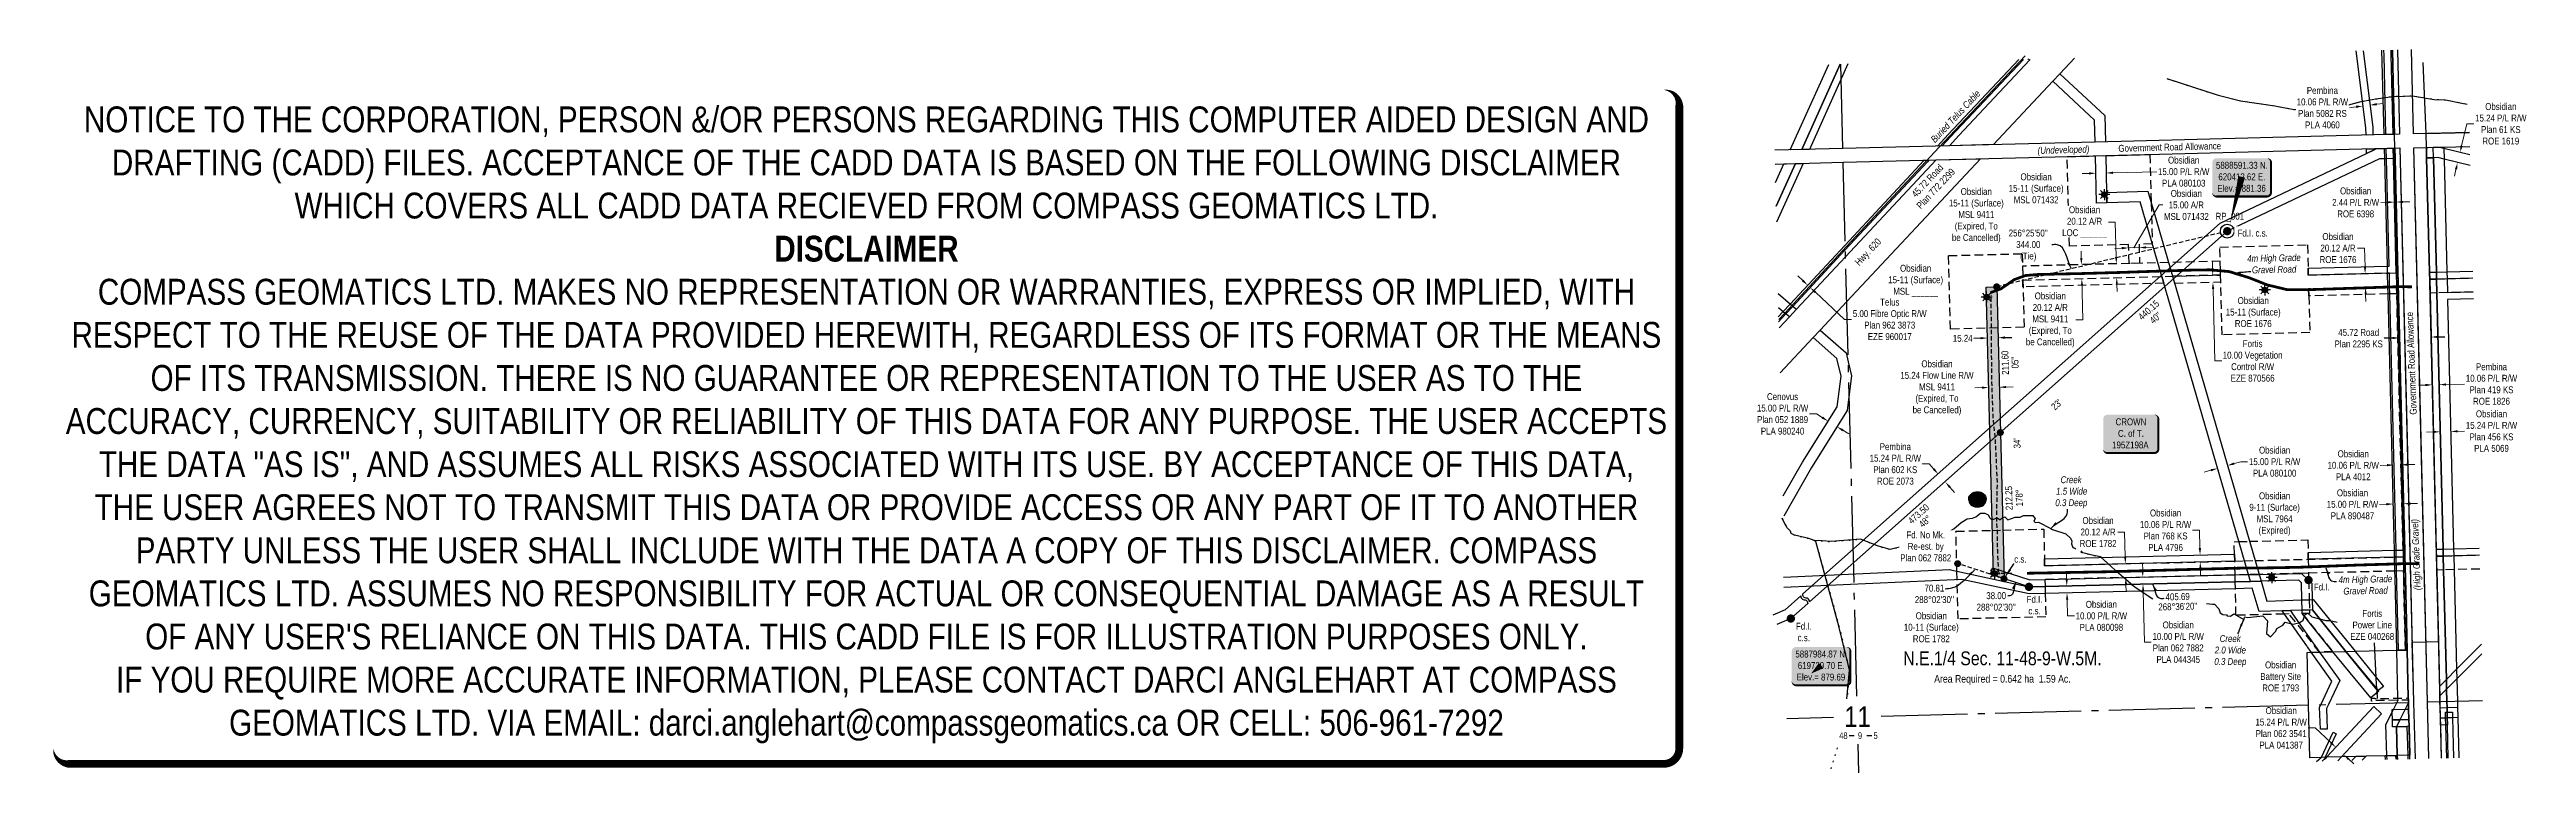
# Model space of a CAD drawing. Extents: x 617255 to 620846, y 5887797 to 5888855.
import ezdxf
from ezdxf.enums import TextEntityAlignment as Align

# ---------------------------------------------------------------- set-up
doc = ezdxf.new("R2010")
doc.units = 0
doc.header["$LTSCALE"] = 5
doc.header["$PDSIZE"] = 0.5
for name, pattern in [('foc-ACCESSROAD', [3.75, 2.5, -1.25]), ('foc-FLOWLINE', [3.75, 2.5, -1.25]), ('foc-QUARTERLINE', [33, 25, -3, 2, -3]), ('foc-TIELINE', [1.875, 1.25, -0.625]), ('foc-TRAV', [1.875, 1.25, -0.625]), ('foc-WHEELTRACKS', [2, 0.4, -1.6]), ('UG_PIPE', [1.875, 1.25, -0.625])]:
    doc.linetypes.add(name, pattern=pattern)
doc.layers.get('Defpoints').update_dxf_attribs({"color": 9})
for name, color, linetype in [('10', 1, 'Continuous'), ('35', 37, 'Continuous'), ('9', 3, 'Continuous'), ('AS-OWNER', 7, 'Continuous'), ('AS-PIPE-UG', 44, 'UG_PIPE'), ('AS-POWER', 104, 'foc-POWER'), ('AS-ROADS', 254, 'Continuous'), ('AS-TELUS', 224, 'foc-TEL'), ('C-AR', 13, 'foc-ACCESSROAD'), ('C-RW', 13, 'Continuous'), ('C-SYMBOL', 7, 'Continuous'), ('C-WS', 13, 'foc-ACCESSROAD'), ('C-WS-S', 8, 'Continuous'), ('DETAIL-T', 7, 'Continuous'), ('F-EZE', 190, 'foc-FLOWLINE'), ('F-RW', 190, 'Continuous'), ('L-AREAREQUIRED', 7, 'Continuous'), ('L-BD', 7, 'Continuous'), ('L-BD1', 253, 'Continuous'), ('L-MON', 1, 'Continuous'), ('L-MON-T', 1, 'Continuous'), ('L-QSEC', 8, 'foc-QUARTERLINE'), ('L-ROAD-T', 7, 'Continuous'), ('L-SEC', 7, 'Continuous'), ('L-SECLBL', 7, 'Continuous'), ('L-SECQ', 8, 'foc-QUARTERLINE'), ('L-TIE', 7, 'foc-TIELINE'), ('L-TITLEDB', 4, 'Continuous'), ('L-TITLEDB-T', 4, 'Continuous'), ('L-TRAV', 7, 'foc-TRAV'), ('P-CROSSINGS', 250, 'Continuous'), ('P-PROPOSED', 10, 'Continuous'), ('P-PROPOSED-H', 21, 'Continuous'), ('P-TXT', 4, 'Continuous'), ('PLA', 7, 'Continuous'), ('ROE', 35, 'Continuous'), ('RRD', 7, 'Continuous'), ('T-CREEK', 160, 'Continuous'), ('T-WATER-P3', 160, 'foc-WHEELTRACKS'), ('T-WATER-T', 170, 'Continuous')]:
    doc.layers.add(name, color=color, linetype=linetype)
for name, color, linetype, lineweight in [('C-AR-T', 13, 'Continuous', 9), ('C-RW-T', 13, 'Continuous', 9), ('C-WS-T', 13, 'Continuous', 9), ('F-EZE-T', 190, 'Continuous', 9), ('F-RW-T', 190, 'Continuous', 9), ('T-TEXT', 48, 'Continuous', 18)]:
    doc.layers.add(name, color=color, linetype=linetype, lineweight=lineweight)
doc.layers.add('DISCLAIMER', color=7, linetype='Continuous', plot=False)
doc.styles.add('100L', font='ARIALN.TTF', dxfattribs={"height": 11})
doc.styles.add('175L', font='ARIALN.TTF', dxfattribs={"height": 20})
doc.styles.add('80', font='ARIALN.TTF', dxfattribs={"height": 10})
doc.styles.add('80CG', font='ARIALN.TTF', dxfattribs={"height": 10})
doc.styles.add('80L', font='ARIALN.TTF', dxfattribs={"height": 10})
doc.styles.add('80LS', font='ARIALNI.TTF', dxfattribs={"height": 10})
doc.styles.add('Crossing', font='ARIALN.TTF', dxfattribs={"height": 10})
doc.styles.add('foc-LtypeFont', font='ARIALN.TTF', dxfattribs={"height": 7.35})
doc.styles.add('SIMPLEX', font='ARIALN.TTF')
doc.linetypes.add('foc-POWER', pattern='A,6,-1,["P",foc-LtypeFont,S=0.2,R=0,X=-0.625,Y=-0.75],-1.24,4', length=12.24)
doc.linetypes.add('foc-TEL', pattern='A,2,-1,["T",foc-LtypeFont,S=0.2,R=0,X=-0.425,Y=-0.75],-1.24,8', length=12.24)
doc.linetypes.add('foc-TEL-NOLINE', pattern='A,0,-2,["T",foc-LtypeFont,S=0.2,R=0,X=-0.425,Y=-0.75],-10.24', length=12.24)
doc.linetypes.add('foc-TOPO-flowdirection-NOLINE', pattern='A,0,[">",foc-LtypeFont,S=0.3,R=0,X=0,Y=-0.945],-20,[">",foc-LtypeFont,S=0.3,R=0,X=0,Y=-0.945],0', length=20)
doc.dimstyles.new('Compass 5 000', dxfattribs={"dimscale": 5, "dimtxt": 9, "dimasz": 2, "dimexe": 0.2, "dimexo": 0.0625, "dimgap": 0.5, "dimtad": 0, "dimtih": 1, "dimtoh": 1, "dimzin": 0, "dimdsep": 46, "dimtxsty": '80CG', "dimcen": 0.1, "dimse1": 1, "dimse2": 1, "dimclrd": 256, "dimclrt": 256, "dimaunit": 1, "dimadec": 4, "dimazin": 0, "dimtfac": 0.06, "dimtofl": 0, "dimtmove": 0, "dimatfit": 1, "dimfxl": 0.2, "dimtolj": 1, "dimtzin": 0, "dimlwd": -1, "dimarcsym": 0})

msp = doc.modelspace()

# ---------------------------------------------------------------- texts
at = {"layer": '35', "color": 3, "style": '80'}
msp.add_attdef('RP_001', (620395.669, 5888607.944), 'RP', height=10, dxfattribs=at)
at = {"layer": 'AS-TELUS', "insert": (620018.579, 5888757.727), "char_height": 10, "width": 97.23506, "attachment_point": 5, "rotation": 46.940914, "style": '80CG'}
msp.add_mtext('\\A1;{\\fArial Narrow|b0|i1|c0|p34;Buried Telus Cable}', dxfattribs=at)
at = {"layer": 'C-SYMBOL', "color": 3, "style": '175L'}
msp.add_text('N.E.1/4 Sec. 11-48-9-W.5M.', height=20, dxfattribs=at).set_placement((620086.638, 5887955.627), align=Align.BOTTOM_CENTER)
at = {"layer": 'C-WS-T', "char_height": 10, "width": 78.99495, "attachment_point": 5, "style": '80CG'}
for s, insert in [('\\A1;Obsidian\\P15-11 (Surface)\\PMSL 9411\\P(Expired, To\\Pbe Cancelled)', (620048.715, 5888613.938)), ('\\A1;Obsidian\\P15-11 (Surface)\\PMSL ______', (619960.79, 5888519.367)), ('\\A1;Obsidian\\P15-11 (Surface)\\PROE 1676', (620450.284, 5888473.86)), ('\\A1;Obsidian\\P9-11 (Surface)\\PMSL 7964\\P(Expired)', (620481.252, 5888180.861)), ('\\A1;Obsidian\\P10-11 (Surface)\\PROE 1782', (619983.424, 5888016.633)), ('\\A1;Obsidian\\PBattery Site\\PROE 1793', (620490.066, 5887945.337))]:
    msp.add_mtext(s, dxfattribs=dict(at, insert=insert))
at = {"layer": 'F-EZE-T', "insert": (620622.835, 5888019.983), "char_height": 10, "width": 78.99495, "attachment_point": 5, "style": '80CG'}
msp.add_mtext('\\A1;Fortis\\PPower Line\\PEZE 040268', dxfattribs=at)
at = {"layer": 'L-AREAREQUIRED', "color": 5, "style": '100L'}
msp.add_text('Area Required = 0.642 ha  1.59 Ac.', height=11, dxfattribs=at).set_placement((620086.638, 5887933.127), align=Align.BOTTOM_CENTER)
at = {"layer": 'L-BD', "style": '80L'}
for s, rotation, p in [('440.15', 41.6045, (620298.695, 5888476.796)), ("40''", 41.6045, (620308.652, 5888465.584)), ("23'", 41.6046, (620165.049, 5888339.739))]:
    msp.add_text(s, height=9.9964, rotation=rotation, dxfattribs=at).set_placement(p, align=Align.MIDDLE)
at = {"layer": 'L-BD', "color": 4, "style": '80L'}
for s, height, p in [("268°36'20''", 9.99643, (620341.032, 5888046.809)), ('405.69', 9.9964, (620340.686, 5888061.049))]:
    msp.add_text(s, height=height, rotation=1.3944, dxfattribs=at).set_placement(p, align=Align.MIDDLE)
at = {"layer": 'L-BD', "color": 4, "insert": (620124.036, 5888593.59), "char_height": 9.99643, "width": 61.14907, "attachment_point": 2, "style": '80L'}
msp.add_mtext("256°25'50'' 344.00 (Tie)", dxfattribs=at)
at = {"layer": 'L-BD', "insert": (619987.952, 5888078.485), "char_height": 9.99643, "width": 57.12427, "attachment_point": 2, "style": '80L'}
msp.add_mtext("70.81 288°02'30''", dxfattribs=at)
at = {"layer": 'L-BD1', "style": '80L'}
for s, p in [('211.60', (620090.591, 5888400.389)), ("05''", (620104.831, 5888400.745)), ("34'", (620107.759, 5888283.595)), ('212.25', (620095.997, 5888204.068)), ('178°', (620110.987, 5888204.442))]:
    msp.add_text(s, height=9.9964, rotation=91.4315, dxfattribs=at).set_placement(p, align=Align.MIDDLE)
at = {"layer": 'L-ROAD-T', "style": '80L'}
for height, rotation, p in [(9.99643, 1.469272, (620329.203, 5888713.279)), (10, 92.107078, (620679.679, 5888399.56))]:
    msp.add_text('Government Road Allowance', height=height, rotation=rotation, dxfattribs=at).set_placement(p, align=Align.MIDDLE_CENTER)
at = {"layer": 'L-TITLEDB-T', "insert": (619983.895, 5888658.752), "char_height": 10, "width": 73.47653, "attachment_point": 5, "rotation": 46.850709, "style": '80CG'}
msp.add_mtext('\\A1;45.72 Road\\PPlan 772 2299', dxfattribs=at)
at = {"layer": 'L-TITLEDB-T', "insert": (619892.722, 5888560.33), "char_height": 10, "attachment_point": 5, "rotation": 46.850709, "style": '80CG'}
msp.add_mtext('\\A1;Hwy. 620', dxfattribs=at)
at = {"layer": 'T-TEXT', "style": '80LS'}
for s, height, rotation, p in [('(Undeveloped)', 9.99643, 1.469272, (620175.121, 5888709.327)), ('(High Grade Gravel)', 10, 92.107078, (620686.322, 5888122.149))]:
    msp.add_text(s, height=height, rotation=rotation, dxfattribs=at).set_placement(p, align=Align.MIDDLE_CENTER)
at = {"layer": 'T-TEXT', "insert": (620441.125, 5888556.56), "char_height": 10, "attachment_point": 1, "rotation": 1.181357, "style": '80L'}
msp.add_mtext_dynamic_manual_height_columns('\\pi0.31262;{\\fArial Narrow|b0|i1|c0|p34;4m High Grade \\P\\pi6.8679;Gravel Road}', width=77.49427, gutter_width=50, heights=[0], dxfattribs=at)
at = {"layer": 'T-WATER-T', "insert": (620393.444, 5888005.346), "char_height": 9.99643, "attachment_point": 1, "style": '80L'}
msp.add_mtext_dynamic_manual_height_columns('\\pi8.1181;{\\fArial Narrow|b0|i1|c0|p34;Creek\\P\\pi1.0572;2.0 Wide\\P\\pi0.46399;0.3 Deep}', width=46.34829, gutter_width=50, heights=[0], dxfattribs=at)

# ---------------------------------------------------------------- blocks, each defined once
blk = doc.blocks.new('L-SECLBL')
at = {"layer": '9', "color": 7}
for p, q in [((-5.1, -27.8), (-12.3, -27.8)), ((20.7, -27.8), (13.5, -27.8))]:
    blk.add_line(p, q, dxfattribs=at)
at = {"layer": '10', "color": 2, "style": 'SIMPLEX'}
blk.add_attdef('SEC', text='', height=30, dxfattribs=at).set_placement((0, 0), align=Align.MIDDLE)
at = {"layer": '10', "color": 5, "style": '80L'}
blk.add_attdef('TWP', text='', height=9.5, dxfattribs=at).set_placement((-14.4, -27.4), align=Align.MIDDLE_RIGHT)
blk.add_attdef('RGE', text='', height=9.5, dxfattribs=at).set_placement((3.6, -27.4), align=Align.MIDDLE_CENTER)
blk.add_attdef('MER', text='', height=9.5, dxfattribs=at).set_placement((23.2, -27.4), align=Align.MIDDLE_LEFT)
blk = doc.blocks.new('*D422')
at = {"layer": 'C-AR-T', "transparency": 16777216}
for p, q in [((620056.7, 5888364.3), (620046.7, 5888364)), ((620092, 5888365.1), (620102, 5888365.4))]:
    blk.add_line(p, q, dxfattribs=at)
for points in [[(620056.7, 5888365.9), (620056.8, 5888362.6), (620066.7, 5888364.5)], [(620091.9, 5888366.8), (620092, 5888363.5), (620082, 5888364.9)]]:
    blk.add_solid(points, dxfattribs=at)
at = {"layer": 'Defpoints', "color": 0, "transparency": 16777216}
for p in [(620065.7, 5888406.6), (620081, 5888407), (620066.7, 5888364.5)]:
    blk.add_point(p, dxfattribs=at)
at = {"layer": 'C-AR-T', "transparency": 16777216, "insert": (619991.7, 5888364), "char_height": 10, "attachment_point": 5, "style": '80CG'}
blk.add_mtext('\\A1;Obsidian\\P15.24 Flow Line R/W\\PMSL 9411\\P(Expired, To\\Pbe Cancelled)', dxfattribs=at)
blk = doc.blocks.new('*D423')
at = {"layer": 'C-AR-T', "transparency": 16777216}
for p, q in [((620201, 5888552.4), (620200.8, 5888562.4)), ((620202, 5888512.3), (620202.2, 5888502.3)), ((620203.2, 5888462.5), (620202.2, 5888502.3)), ((620193.2, 5888462.5), (620203.2, 5888462.5))]:
    blk.add_line(p, q, dxfattribs=at)
blk.add_solid([(620202.7, 5888552.4), (620199.3, 5888552.4), (620201.2, 5888542.4)], dxfattribs=at)
at = {"layer": 'Defpoints', "color": 0, "transparency": 16777216}
for p in [(620157.1, 5888541.3), (620201.2, 5888542.4)]:
    blk.add_point(p, dxfattribs=at)
at = {"layer": 'C-AR-T', "transparency": 16777216, "insert": (620156, 5888462.5), "char_height": 10, "attachment_point": 5, "style": '80CG', "bg_fill": 3, "box_fill_scale": 1.1, "bg_fill_color": 256, "bg_fill_true_color": 13158600, "bg_fill_transparency": 0}
blk.add_mtext('\\A1;Obsidian\\P20.12 A/R\\PMSL 9411\\P(Expired, To\\Pbe Cancelled)', dxfattribs=at)
at = {"layer": 'C-AR-T', "transparency": 16777216}
blk.add_solid([(620203.6, 5888512.3), (620200.3, 5888512.2), (620201.7, 5888522.3)], dxfattribs=at)
at = {"layer": 'Defpoints', "color": 0, "transparency": 16777216}
blk.add_point((620157.6, 5888521.2), dxfattribs=at)
blk = doc.blocks.new('*D424')
at = {"layer": 'C-AR-T', "transparency": 16777216}
for p, q in [((620263.8, 5888154.8), (620253.8, 5888154.8)), ((620264.7, 5888118.8), (620263.8, 5888154.8)), ((620265.6, 5888078.7), (620265.9, 5888068.7))]:
    blk.add_line(p, q, dxfattribs=at)
for points in [[(620266.3, 5888118.9), (620263, 5888118.8), (620264.9, 5888108.8)], [(620267.3, 5888078.8), (620264, 5888078.7), (620265.4, 5888088.7)]]:
    blk.add_solid(points, dxfattribs=at)
at = {"layer": 'Defpoints', "color": 0, "transparency": 16777216}
for p in [(620228.5, 5888108), (620229, 5888087.8), (620264.9, 5888108.8)]:
    blk.add_point(p, dxfattribs=at)
at = {"layer": 'C-AR-T', "transparency": 16777216, "insert": (620225.3, 5888154.8), "char_height": 10, "attachment_point": 5, "style": '80CG', "bg_fill": 3, "box_fill_scale": 1.1, "bg_fill_color": 256, "bg_fill_true_color": 13158600, "bg_fill_transparency": 0}
blk.add_mtext('\\A1;Obsidian\\P20.12 A/R\\PROE 1782', dxfattribs=at)
blk = doc.blocks.new('*D425')
at = {"layer": 'C-AR-T', "transparency": 16777216}
for p, q in [((620611.7, 5888566.7), (620601.7, 5888566.7)), ((620612.4, 5888539.6), (620611.7, 5888566.7)), ((620613.3, 5888499.5), (620613.6, 5888489.5))]:
    blk.add_line(p, q, dxfattribs=at)
for points in [[(620614, 5888539.7), (620610.7, 5888539.6), (620612.6, 5888529.6)], [(620615, 5888499.5), (620611.7, 5888499.5), (620613.1, 5888509.5)]]:
    blk.add_solid(points, dxfattribs=at)
at = {"layer": 'Defpoints', "color": 0, "transparency": 16777216}
for p in [(620591.6, 5888529.1), (620612.6, 5888529.6), (620592, 5888509)]:
    blk.add_point(p, dxfattribs=at)
at = {"layer": 'C-AR-T', "transparency": 16777216, "insert": (620573.2, 5888566.7), "char_height": 10, "attachment_point": 5, "style": '80CG'}
blk.add_mtext('\\A1;Obsidian\\P20.12 A/R\\PROE 1676', dxfattribs=at)
blk = doc.blocks.new('*D426')
at = {"layer": 'C-RW-T', "transparency": 16777216}
for p, q in [((620179.7, 5888086.6), (620179.5, 5888096.6)), ((620180.4, 5888056.6), (620181, 5888033.2)), ((620181, 5888033.2), (620191, 5888033.2))]:
    blk.add_line(p, q, dxfattribs=at)
for points in [[(620181.4, 5888086.7), (620178.1, 5888086.6), (620180, 5888076.6)], [(620182.1, 5888056.7), (620178.8, 5888056.6), (620180.2, 5888066.6)]]:
    blk.add_solid(points, dxfattribs=at)
at = {"layer": 'Defpoints', "color": 0, "transparency": 16777216}
for p in [(620180.2, 5888066.6), (620210.4, 5888077.4), (620210.7, 5888067.4)]:
    blk.add_point(p, dxfattribs=at)
at = {"layer": 'C-RW-T', "transparency": 16777216, "insert": (620230.1, 5888033.2), "char_height": 10, "attachment_point": 5, "style": '80CG'}
blk.add_mtext('\\A1;Obsidian\\P10.00 P/L R/W\\PPLA 080098', dxfattribs=at)
blk = doc.blocks.new('*D427')
at = {"layer": 'C-RW-T', "transparency": 16777216}
for p, q in [((620372.3, 5888157.4), (620362.3, 5888157.4)), ((620372.9, 5888131.6), (620372.3, 5888157.4)), ((620373.6, 5888101.5), (620373.9, 5888091.5))]:
    blk.add_line(p, q, dxfattribs=at)
for points in [[(620374.6, 5888131.6), (620371.3, 5888131.5), (620373.2, 5888121.6)], [(620375.3, 5888101.5), (620372, 5888101.5), (620373.4, 5888111.5)]]:
    blk.add_solid(points, dxfattribs=at)
at = {"layer": 'Defpoints', "color": 0, "transparency": 16777216}
for p in [(620357, 5888121.2), (620357.3, 5888111.1), (620373.2, 5888121.6)]:
    blk.add_point(p, dxfattribs=at)
at = {"layer": 'C-RW-T', "transparency": 16777216, "insert": (620323.2, 5888157.4), "char_height": 10, "attachment_point": 5, "style": '80CG'}
blk.add_mtext('\\A1;Obsidian\\P10.06 P/L R/W\\PPlan 768 KS\\PPLA 4796', dxfattribs=at)
blk = doc.blocks.new('*D428')
at = {"layer": 'C-RW-T', "transparency": 16777216}
for p, q in [((620388.9, 5888244.4), (620379.3, 5888241.6)), ((620422.6, 5888254.1), (620432.2, 5888256.9)), ((620432.2, 5888256.9), (620442.2, 5888256.9))]:
    blk.add_line(p, q, dxfattribs=at)
for points in [[(620388.5, 5888246), (620389.4, 5888242.8), (620398.5, 5888247.2)], [(620422.1, 5888255.7), (620423, 5888252.5), (620413, 5888251.3)]]:
    blk.add_solid(points, dxfattribs=at)
at = {"layer": 'Defpoints', "color": 0, "transparency": 16777216}
for p in [(620399.9, 5888242.3), (620413, 5888251.3), (620414.3, 5888246.5)]:
    blk.add_point(p, dxfattribs=at)
at = {"layer": 'C-RW-T', "transparency": 16777216, "insert": (620481.3, 5888256.9), "char_height": 10, "attachment_point": 5, "style": '80CG'}
blk.add_mtext('\\A1;Obsidian\\P15.00 P/L R/W\\PPLA 080100', dxfattribs=at)
blk = doc.blocks.new('*D429')
at = {"layer": 'C-RW-T', "transparency": 16777216}
for p, q in [((620290, 5888099.3), (620289.7, 5888109.3)), ((620290.7, 5888069.3), (620292.5, 5887995)), ((620292.5, 5887995), (620302.5, 5887995))]:
    blk.add_line(p, q, dxfattribs=at)
for points in [[(620291.6, 5888099.4), (620288.3, 5888099.3), (620290.2, 5888089.3)], [(620292.3, 5888069.4), (620289, 5888069.3), (620290.4, 5888079.3)]]:
    blk.add_solid(points, dxfattribs=at)
at = {"layer": 'Defpoints', "color": 0, "transparency": 16777216}
for p in [(620363.9, 5888091.1), (620290.4, 5888079.3), (620364.2, 5888081.1)]:
    blk.add_point(p, dxfattribs=at)
at = {"layer": 'C-RW-T', "transparency": 16777216, "insert": (620341.5, 5887995), "char_height": 10, "attachment_point": 5, "style": '80CG'}
blk.add_mtext('\\A1;Obsidian\\P10.00 P/L R/W\\PPlan 062 7882\\PPLA 044345', dxfattribs=at)
blk = doc.blocks.new('*D430')
at = {"layer": 'C-RW-T', "transparency": 16777216}
for p, q in [((620644.4, 5888251.9), (620634.4, 5888251.6)), ((620674.5, 5888252.6), (620684.5, 5888252.8))]:
    blk.add_line(p, q, dxfattribs=at)
for points in [[(620644.4, 5888253.5), (620644.4, 5888250.2), (620654.4, 5888252.1)], [(620674.4, 5888254.3), (620674.5, 5888250.9), (620664.5, 5888252.3)]]:
    blk.add_solid(points, dxfattribs=at)
at = {"layer": 'Defpoints', "color": 0, "transparency": 16777216}
for p in [(620654.4, 5888253), (620654.4, 5888252.1), (620664.4, 5888253.2)]:
    blk.add_point(p, dxfattribs=at)
at = {"layer": 'C-RW-T', "transparency": 16777216, "insert": (620595.3, 5888251.6), "char_height": 10, "attachment_point": 5, "style": '80CG'}
blk.add_mtext('\\A1;Obsidian\\P10.06 P/L R/W\\PPLA 4012', dxfattribs=at)
blk = doc.blocks.new('*D431')
at = {"layer": 'C-RW-T', "transparency": 16777216}
for p, q in [((620643.3, 5888195.3), (620633.3, 5888195)), ((620678.3, 5888196.1), (620688.3, 5888196.3))]:
    blk.add_line(p, q, dxfattribs=at)
for points in [[(620643.3, 5888196.9), (620643.4, 5888193.6), (620653.3, 5888195.5)], [(620678.3, 5888197.8), (620678.4, 5888194.4), (620668.3, 5888195.9)]]:
    blk.add_solid(points, dxfattribs=at)
at = {"layer": 'Defpoints', "color": 0, "transparency": 16777216}
for p in [(620653.3, 5888195.5), (620653.5, 5888189), (620668.5, 5888189.4)]:
    blk.add_point(p, dxfattribs=at)
at = {"layer": 'C-RW-T', "transparency": 16777216, "insert": (620594.2, 5888195), "char_height": 10, "attachment_point": 5, "style": '80CG'}
blk.add_mtext('\\A1;Obsidian\\P15.00 P/L R/W\\PPLA 890487', dxfattribs=at)
blk = doc.blocks.new('*D432')
at = {"layer": 'C-RW-T', "transparency": 16777216}
for p, q in [((620711.5, 5888300.1), (620701.5, 5888299.8)), ((620746.7, 5888300.9), (620756.7, 5888301.2))]:
    blk.add_line(p, q, dxfattribs=at)
for points in [[(620746.7, 5888302.6), (620746.8, 5888299.3), (620736.7, 5888300.7)], [(620711.5, 5888301.7), (620711.5, 5888298.4), (620721.5, 5888300.3)]]:
    blk.add_solid(points, dxfattribs=at)
at = {"layer": 'Defpoints', "color": 0, "transparency": 16777216}
for p in [(620721.5, 5888300.3), (620736.7, 5888300.7), (620736.8, 5888300.6)]:
    blk.add_point(p, dxfattribs=at)
at = {"layer": 'C-RW-T', "transparency": 16777216, "insert": (620795.8, 5888301.2), "char_height": 10, "attachment_point": 5, "style": '80CG'}
blk.add_mtext('\\A1;Obsidian\\P15.24 P/L R/W\\PPlan 456 KS\\PPLA 5069', dxfattribs=at)
blk = doc.blocks.new('*D433')
at = {"layer": 'C-RW-T', "transparency": 16777216}
for p, q in [((620752.5, 5888715.3), (620760.2, 5888747)), ((620760.2, 5888747), (620770.2, 5888747)), ((620744.3, 5888681), (620741.9, 5888671.3))]:
    blk.add_line(p, q, dxfattribs=at)
for points in [[(620750.9, 5888715.7), (620754.2, 5888714.9), (620750.2, 5888705.5)], [(620742.7, 5888681.4), (620745.9, 5888680.6), (620746.6, 5888690.7)]]:
    blk.add_solid(points, dxfattribs=at)
at = {"layer": 'Defpoints', "color": 0, "transparency": 16777216}
for p in [(620750.2, 5888705.5), (620753.5, 5888704.7), (620749.9, 5888689.9)]:
    blk.add_point(p, dxfattribs=at)
at = {"layer": 'C-RW-T', "transparency": 16777216, "insert": (620809.3, 5888747), "char_height": 10, "attachment_point": 5, "style": '80CG'}
blk.add_mtext('\\A1;Obsidian\\P15.24 P/L R/W\\PPlan 61 KS\\PROE 1619', dxfattribs=at)
blk = doc.blocks.new('*D434')
at = {"layer": 'C-RW-T', "transparency": 16777216}
for p, q in [((620539.9, 5887870.7), (620529.9, 5887870.7)), ((620562.9, 5887849.3), (620539.9, 5887870.7)), ((620588.7, 5887825.2), (620596, 5887818.4))]:
    blk.add_line(p, q, dxfattribs=at)
for points in [[(620564.1, 5887850.5), (620561.8, 5887848), (620570.2, 5887842.4)], [(620589.8, 5887826.5), (620587.6, 5887824), (620581.4, 5887832.1)]]:
    blk.add_solid(points, dxfattribs=at)
at = {"layer": 'Defpoints', "color": 0, "transparency": 16777216}
for p in [(620570.2, 5887842.4), (620576.8, 5887849.5), (620587.9, 5887839.1)]:
    blk.add_point(p, dxfattribs=at)
at = {"layer": 'C-RW-T', "transparency": 16777216, "insert": (620490.8, 5887870.7), "char_height": 10, "attachment_point": 5, "style": '80CG'}
blk.add_mtext('\\A1;Obsidian\\P15.24 P/L R/W\\PPlan 062 3541\\PPLA 041387', dxfattribs=at)
blk = doc.blocks.new('*D435')
at = {"layer": 'C-RW-T', "transparency": 16777216}
for p, q in [((620212.1, 5888675.1), (620202.1, 5888674.9)), ((620247, 5888676), (620310.3, 5888677.6))]:
    blk.add_line(p, q, dxfattribs=at)
for points in [[(620212, 5888676.8), (620212.1, 5888673.4), (620222, 5888675.4)], [(620247, 5888677.7), (620247.1, 5888674.3), (620237, 5888675.7)]]:
    blk.add_solid(points, dxfattribs=at)
at = {"layer": 'Defpoints', "color": 0, "transparency": 16777216}
for p in [(620222.2, 5888668), (620237, 5888675.7), (620237.2, 5888668.3)]:
    blk.add_point(p, dxfattribs=at)
at = {"layer": 'C-RW-T', "transparency": 16777216, "insert": (620349.4, 5888677.6), "char_height": 10, "attachment_point": 5, "style": '80CG'}
blk.add_mtext('\\A1;Obsidian\\P15.00 P/L R/W\\PPLA 080103', dxfattribs=at)
blk = doc.blocks.new('*D436')
at = {"layer": 'Defpoints', "color": 0, "transparency": 16777216}
for p in [(620382.8, 5888527.1), (620383, 5888517.1), (620391.8, 5888517.3)]:
    blk.add_point(p, dxfattribs=at)
at = {"layer": 'F-EZE-T', "transparency": 16777216}
for p, q in [((620391.3, 5888537.3), (620391.1, 5888547.3)), ((620392, 5888507.4), (620394.6, 5888403)), ((620394.6, 5888403), (620404.6, 5888403))]:
    blk.add_line(p, q, dxfattribs=at)
for points in [[(620393, 5888537.4), (620389.7, 5888537.3), (620391.6, 5888527.4)], [(620393.7, 5888507.4), (620390.4, 5888507.3), (620391.8, 5888517.3)]]:
    blk.add_solid(points, dxfattribs=at)
at = {"layer": 'F-EZE-T', "transparency": 16777216, "insert": (620449.4, 5888403), "char_height": 10, "attachment_point": 5, "style": '80CG'}
blk.add_mtext('\\A1;Fortis\\P10.00 Vegetation\\PControl R/W\\PEZE 870566', dxfattribs=at)
blk = doc.blocks.new('*D437')
at = {"layer": 'Defpoints', "color": 0, "transparency": 16777216}
for p in [(619846.7, 5888307.7), (619824, 5888299.9), (619836.8, 5888291.9)]:
    blk.add_point(p, dxfattribs=at)
at = {"layer": 'F-RW-T', "transparency": 16777216}
for p, q in [((619816.9, 5888326.2), (619806.9, 5888326.2)), ((619825.4, 5888321), (619816.9, 5888326.2)), ((619855.2, 5888302.4), (619863.7, 5888297.1))]:
    blk.add_line(p, q, dxfattribs=at)
for points in [[(619826.2, 5888322.4), (619824.5, 5888319.5), (619833.8, 5888315.7)], [(619856.1, 5888303.8), (619854.3, 5888301), (619846.7, 5888307.7)]]:
    blk.add_solid(points, dxfattribs=at)
at = {"layer": 'F-RW-T', "transparency": 16777216, "insert": (619767.8, 5888326.2), "char_height": 10, "attachment_point": 5, "style": '80CG'}
blk.add_mtext('\\A1;Cenovus\\P15.00 P/L R/W\\PPlan 052 1889\\PPLA 980240', dxfattribs=at)
blk = doc.blocks.new('*D438')
at = {"layer": 'Defpoints', "color": 0, "transparency": 16777216}
for p in [(620120.2, 5888351.2), (620130.3, 5888339.8), (620003.8, 5888227.3)]:
    blk.add_point(p, dxfattribs=at)
at = {"layer": 'F-RW-T', "transparency": 16777216}
for p, q in [((619980.4, 5888253.6), (619970.4, 5888253.6)), ((619987, 5888246.2), (619980.4, 5888253.6)), ((620010.4, 5888219.9), (620017.1, 5888212.4))]:
    blk.add_line(p, q, dxfattribs=at)
for points in [[(619988.3, 5888247.3), (619985.8, 5888245.1), (619993.7, 5888238.7)], [(620011.7, 5888221), (620009.2, 5888218.8), (620003.8, 5888227.3)]]:
    blk.add_solid(points, dxfattribs=at)
at = {"layer": 'F-RW-T', "transparency": 16777216, "insert": (619931.3, 5888253.6), "char_height": 10, "attachment_point": 5, "style": '80CG'}
blk.add_mtext('\\A1;Pembina\\P15.24 P/L R/W\\PPlan 602 KS\\PROE 2073', dxfattribs=at)
blk = doc.blocks.new('*D439')
at = {"layer": 'Defpoints', "color": 0, "transparency": 16777216}
for p in [(619836, 5888546.9), (619839.6, 5888543.5), (619804.3, 5888512.9)]:
    blk.add_point(p, dxfattribs=at)
at = {"layer": 'F-RW-T', "transparency": 16777216}
for p, q in [((619797, 5888519.7), (619789.7, 5888526.5)), ((619815.3, 5888502.6), (619857.5, 5888463.3)), ((619857.5, 5888463.3), (619867.5, 5888463.3))]:
    blk.add_line(p, q, dxfattribs=at)
for points in [[(619798.1, 5888520.9), (619795.8, 5888518.4), (619804.3, 5888512.9)], [(619816.4, 5888503.9), (619814.1, 5888501.4), (619807.9, 5888509.5)]]:
    blk.add_solid(points, dxfattribs=at)
at = {"layer": 'F-RW-T', "transparency": 16777216, "insert": (619923.2, 5888463.3), "char_height": 10, "attachment_point": 5, "style": '80CG'}
blk.add_mtext('\\A1;Telus\\P5.00 Fibre Optic R/W\\PPlan 962 3873\\PEZE 960017', dxfattribs=at)
blk = doc.blocks.new('*D440')
at = {"layer": 'Defpoints', "color": 0, "transparency": 16777216}
for p in [(620710.2, 5888364.3), (620719.8, 5888368.6), (620719.9, 5888364.5)]:
    blk.add_point(p, dxfattribs=at)
at = {"layer": 'F-RW-T', "transparency": 16777216}
for p, q in [((620700.1, 5888368.1), (620690.1, 5888367.9)), ((620729.8, 5888368.8), (620756.7, 5888369.5))]:
    blk.add_line(p, q, dxfattribs=at)
for points in [[(620700, 5888369.8), (620700.1, 5888366.4), (620710.1, 5888368.4)], [(620729.8, 5888370.5), (620729.9, 5888367.2), (620719.8, 5888368.6)]]:
    blk.add_solid(points, dxfattribs=at)
at = {"layer": 'F-RW-T', "transparency": 16777216, "insert": (620795.8, 5888369.5), "char_height": 10, "attachment_point": 5, "style": '80CG'}
blk.add_mtext('\\A1;Pembina\\P10.06 P/L R/W\\PPlan 419 KS\\PROE 1826', dxfattribs=at)
blk = doc.blocks.new('*D441')
at = {"layer": 'Defpoints', "color": 0, "transparency": 16777216}
for p in [(620609.5, 5888772.9), (620609.7, 5888772), (620619.6, 5888773.2)]:
    blk.add_point(p, dxfattribs=at)
at = {"layer": 'F-RW-T', "transparency": 16777216}
for p, q in [((620599.6, 5888771.6), (620589.7, 5888770.4)), ((620629.4, 5888775.4), (620639.3, 5888776.7))]:
    blk.add_line(p, q, dxfattribs=at)
for points in [[(620599.4, 5888773.3), (620599.8, 5888770), (620609.5, 5888772.9)], [(620629.2, 5888777.1), (620629.6, 5888773.8), (620619.5, 5888774.2)]]:
    blk.add_solid(points, dxfattribs=at)
at = {"layer": 'F-RW-T', "transparency": 16777216, "insert": (620550.6, 5888770.4), "char_height": 10, "attachment_point": 5, "style": '80CG', "bg_fill": 3, "box_fill_scale": 1.1, "bg_fill_color": 256, "bg_fill_true_color": 13158600, "bg_fill_transparency": 0}
blk.add_mtext('\\A1;Pembina\\P10.06 P/L R/W\\PPlan 5082 RS\\PPLA 4060', dxfattribs=at)
blk = doc.blocks.new('*U420')
h = blk.add_hatch(color=255)
edge = h.paths.add_edge_path()
edge.add_line((-34, -28.5), (34, -28.5))
edge.add_arc((34, -22.5), 6, 270, 360)
edge.add_line((40, -22.5), (40, 21))
edge.add_arc((34, 21), 6, 0, 90)
edge.add_line((34, 27), (-34, 27))
edge.add_arc((-34, 21), 6, 90, 180)
edge.add_line((-40, 21), (-40, -22.5))
edge.add_arc((-34, -22.5), 6, 180, 270)
at = {"color": 14, "flags": 128}
blk.add_lwpolyline([(-34, -28.5, 3, 3, 0), (34, -28.5, 3, 3, 0.414214), (40, -22.5, 3, 3, 0), (40, 21, 3, 0, 0.414214), (34, 27, 0, 0, 0), (-34, 27, 0, 0, 0.414214), (-40, 21, 0, 0, 0), (-40, -22.5, 0, 3, 0.414214)], format="xyseb", close=True, dxfattribs=at)
at = {"color": 14, "style": '80'}
blk.add_attdef('ENTER_TEXT_001', (-26.8, -4.9), '', height=10, dxfattribs=at)
blk = doc.blocks.new('GAS')
h = blk.add_hatch(color=255)
h.dxf.hatch_style = 1
edge = h.paths.add_edge_path()
edge.add_arc((0, 0), 0.9, 0, 360)
for p, q in [((-0.81, 0), (-1.62, 0)), ((-0.57, 0.57), (-1.14, 1.14)), ((0, 0.81), (0, 1.62)), ((0.57, 0.57), (1.14, 1.14)), ((1.62, 0), (0.81, 0)), ((-0.57, -0.57), (-1.14, -1.14)), ((0, -0.81), (0, -1.62)), ((1.14, -1.14), (0.57, -0.57))]:
    blk.add_line(p, q)
blk.add_circle((0, 0), 0.8)
blk = doc.blocks.new('fdia')
at = {"color": 255, "const_width": 1}
blk.add_lwpolyline([(-0.5, 0, 1), (0.5, 0, 1)], format="xyb", close=True, dxfattribs=at)
blk = doc.blocks.new('Fdiaa')
blk.add_blockref('fdia', (0, 0))
blk = doc.blocks.new('fdib')
at = {"color": 1, "const_width": 1.6}
blk.add_lwpolyline([(-0.4, 0, 1), (0.4, 0, 1)], format="xyb", close=True, dxfattribs=at)
at = {"color": 1}
blk.add_circle((0, 0), 0.8, dxfattribs=at)
blk = doc.blocks.new('Fdibb')
blk.add_blockref('fdib', (0, 0))
blk = doc.blocks.new('fdicc')
for name in ['Fdibb', 'Fdiaa']:
    blk.add_blockref(name, (0, 0))
blk = doc.blocks.new('FDI')
blk.add_blockref('fdicc', (0, 0))
blk = doc.blocks.new('PLIA')
at = {"color": 255, "const_width": 1}
blk.add_lwpolyline([(-0.5, 0, 1), (0.5, 0, 1)], format="xyb", close=True, dxfattribs=at)
blk = doc.blocks.new('PLIAA')
blk.add_blockref('PLIA', (0, 0))
blk = doc.blocks.new('PLIB')
at = {"color": 1}
blk.add_circle((0, 0), 0.8, dxfattribs=at)
blk = doc.blocks.new('PLIBB')
blk.add_blockref('PLIB', (0, 0))
blk = doc.blocks.new('PLICC')
for name in ['PLIAA', 'PLIBB']:
    blk.add_blockref(name, (0, 0))
blk = doc.blocks.new('PLI')
blk.add_blockref('PLICC', (0, 0))
blk = doc.blocks.new('*D442')
at = {"layer": 'C-AR-T', "transparency": 16777216}
for p, q in [((620277.3, 5888567.2), (620314.1, 5888629.3)), ((620314.1, 5888629.3), (620319.1, 5888629.3)), ((620259.7, 5888566.7), (620249.7, 5888566.4)), ((620269.7, 5888567), (620284.8, 5888567.4)), ((620294.8, 5888567.7), (620304.8, 5888568))]:
    blk.add_line(p, q, dxfattribs=at)
for points in [[(620259.7, 5888568.4), (620259.8, 5888565), (620269.7, 5888567)], [(620294.8, 5888569.4), (620294.9, 5888566.1), (620284.8, 5888567.4)]]:
    blk.add_solid(points, dxfattribs=at)
at = {"layer": 'Defpoints', "color": 0, "transparency": 16777216}
for p in [(620269.7, 5888566.1), (620284.8, 5888567.4), (620284.9, 5888566.5)]:
    blk.add_point(p, dxfattribs=at)
at = {"layer": 'C-AR-T', "transparency": 16777216, "insert": (620353.3, 5888629.3), "char_height": 10, "attachment_point": 5, "style": '80CG'}
blk.add_mtext('\\A1;\\A1;Obsidian\\P15.00 A/R\\PMSL 071432', dxfattribs=at)
blk = doc.blocks.new('*D454')
at = {"layer": 'C-AR-T', "transparency": 16777216}
for p, q in [((620250.3, 5888604.3), (620240.3, 5888604.3)), ((620251.5, 5888554), (620250.3, 5888604.3)), ((620252.6, 5888513.9), (620252.8, 5888503.9))]:
    blk.add_line(p, q, dxfattribs=at)
for points in [[(620253.2, 5888554), (620249.9, 5888553.9), (620251.8, 5888544)], [(620254.2, 5888513.9), (620250.9, 5888513.8), (620252.3, 5888523.9)]]:
    blk.add_solid(points, dxfattribs=at)
at = {"layer": 'Defpoints', "color": 0, "transparency": 16777216}
for p in [(620231.5, 5888543.5), (620232, 5888523.4), (620252.3, 5888523.9)]:
    blk.add_point(p, dxfattribs=at)
at = {"layer": 'C-AR-T', "transparency": 16777216, "insert": (620205.7, 5888604.3), "char_height": 10, "attachment_point": 5, "style": '80CG', "bg_fill": 3, "box_fill_scale": 1.1, "bg_fill_color": 256, "bg_fill_true_color": 13158600, "bg_fill_transparency": 0}
blk.add_mtext('\\A1;Obsidian\\P20.12 A/R\\PLOC ______', dxfattribs=at)
blk = doc.blocks.new('xing2')
h = blk.add_hatch(color=50)
h.dxf.hatch_style = 1
edge = h.paths.add_edge_path()
edge.add_ellipse((0, 0), major_axis=(-12.5, 0), ratio=0.816297, start_angle=0, end_angle=360)
h = blk.add_hatch(color=250)
h.dxf.hatch_style = 1
edge = h.paths.add_edge_path()
edge.add_ellipse((0, -2), major_axis=(-12.5, 0), ratio=0.816297, start_angle=0, end_angle=180)
edge.add_line((12.5, -2), (12.5, 0))
edge.add_ellipse((0, 0), major_axis=(-12.5, 0), ratio=0.816297, start_angle=0, end_angle=180, ccw=False)
edge.add_line((-12.5, 0), (-12.5, -2))
at = {"color": 250}
blk.add_ellipse((0, 0), major_axis=(-12.5, 0), ratio=0.816297, dxfattribs=at)
blk.add_ellipse((0, -2), major_axis=(-12.5, 0), ratio=0.816297, start_param=0, end_param=3.141593, dxfattribs=at)
at = {"color": 250, "style": 'Crossing'}
blk.add_attdef('CROSSING', text='', height=9, dxfattribs=at).set_placement((0.1, 0), align=Align.MIDDLE_CENTER)
at = {"color": 250, "style": 'Crossing', "flags": 1}
for tag, p in [('DESCRIPTION', (0.1, -25.8)), ('LOCATION', (0.1, -39.3)), ('OWNER', (0.1, -12.5)), ('DWG_REF', (0.1, -52.8))]:
    blk.add_attdef(tag, text='', height=9, dxfattribs=at).set_placement(p, align=Align.MIDDLE_CENTER)
blk = doc.blocks.new('*D455')
at = {"layer": 'Defpoints', "color": 0, "transparency": 16777216}
for p in [(620065, 5888436.3), (620065, 5888435.9), (620080.2, 5888436.2)]:
    blk.add_point(p, dxfattribs=at)
at = {"layer": 'P-TXT', "transparency": 16777216}
for p, q in [((620055, 5888436), (620045, 5888435.8)), ((620090.2, 5888436.9), (620100.2, 5888437.2))]:
    blk.add_line(p, q, dxfattribs=at)
for points in [[(620054.9, 5888437.7), (620055, 5888434.4), (620065, 5888436.3)], [(620090.1, 5888438.6), (620090.2, 5888435.2), (620080.2, 5888436.7)]]:
    blk.add_solid(points, dxfattribs=at)
at = {"layer": 'P-TXT', "transparency": 16777216, "insert": (620029, 5888435.8), "char_height": 10, "attachment_point": 5, "style": '80CG'}
blk.add_mtext('\\A1;15.24', dxfattribs=at)
blk = doc.blocks.new('*U445')
h = blk.add_hatch(color=254)
edge = h.paths.add_edge_path()
edge.add_line((-36.5, -28.5), (36.5, -28.5))
edge.add_arc((36.5, -22.5), 6, 270, 360)
edge.add_line((42.5, -22.5), (42.5, 21))
edge.add_arc((36.5, 21), 6, 0, 90)
edge.add_line((36.5, 27), (-36.5, 27))
edge.add_arc((-36.5, 21), 6, 90, 180)
edge.add_line((-42.5, 21), (-42.5, -22.5))
edge.add_arc((-36.5, -22.5), 6, 180, 270)
at = {"color": 1, "flags": 128}
blk.add_lwpolyline([(-36.5, -28.5, 3, 3, 0), (36.5, -28.5, 3, 3, 0.414214), (42.5, -22.5, 3, 3, 0), (42.5, 21, 3, 0, 0.414214), (36.5, 27, 0, 0, 0), (-36.5, 27, 0, 0, 0.414214), (-42.5, 21, 0, 0, 0), (-42.5, -22.5, 0, 3, 0.414214)], format="xyseb", close=True, dxfattribs=at)
blk.add_lwpolyline([(-14.5, -11.7, 0, 10, 0), (0, 0, 5, 5, 0)], format="xyseb", dxfattribs=at)
at = {"color": 1, "style": '80'}
blk.add_attdef('ENTER_TEXT_001', (-36, -5), '', height=10, dxfattribs=at)
blk = doc.blocks.new('*U461')
h = blk.add_hatch(color=254)
edge = h.paths.add_edge_path()
edge.add_line((-36.5, -28.5), (36.5, -28.5))
edge.add_arc((36.5, -22.5), 6, 270, 360)
edge.add_line((42.5, -22.5), (42.5, 21))
edge.add_arc((36.5, 21), 6, 0, 90)
edge.add_line((36.5, 27), (-36.5, 27))
edge.add_arc((-36.5, 21), 6, 90, 180)
edge.add_line((-42.5, 21), (-42.5, -22.5))
edge.add_arc((-36.5, -22.5), 6, 180, 270)
at = {"color": 1, "flags": 128}
blk.add_lwpolyline([(-36.5, -28.5, 3, 3, 0), (36.5, -28.5, 3, 3, 0.414214), (42.5, -22.5, 3, 3, 0), (42.5, 21, 3, 0, 0.414214), (36.5, 27, 0, 0, 0), (-36.5, 27, 0, 0, 0.414214), (-42.5, 21, 0, 0, 0), (-42.5, -22.5, 0, 3, 0.414214)], format="xyseb", close=True, dxfattribs=at)
blk.add_lwpolyline([(-17.1, -68.5, 0, 10, 0), (0, 0, 5, 5, 0)], format="xyseb", dxfattribs=at)
at = {"color": 1, "style": '80'}
blk.add_attdef('ENTER_TEXT_001', (-36, -5), '', height=10, dxfattribs=at)
blk = doc.blocks.new('*D462')
at = {"layer": 'C-AR-T', "transparency": 16777216}
for p, q in [((620645.2, 5888633.2), (620635.2, 5888633)), ((620667.6, 5888633.8), (620677.6, 5888634))]:
    blk.add_line(p, q, dxfattribs=at)
for points in [[(620645.1, 5888634.9), (620645.2, 5888631.6), (620655.2, 5888633.5)], [(620667.5, 5888635.4), (620667.6, 5888632.1), (620657.6, 5888633.5)]]:
    blk.add_solid(points, dxfattribs=at)
at = {"layer": 'Defpoints', "color": 0, "transparency": 16777216}
for p in [(620655.1, 5888635.3), (620655.2, 5888633.5), (620657.5, 5888635.4)]:
    blk.add_point(p, dxfattribs=at)
at = {"layer": 'C-AR-T', "transparency": 16777216, "insert": (620598.8, 5888633), "char_height": 10, "attachment_point": 5, "style": '80CG'}
blk.add_mtext('\\A1;Obsidian\\P2.44 P/L R/W\\PROE 6398', dxfattribs=at)
blk = doc.blocks.new('*D463')
at = {"layer": 'Defpoints', "color": 0, "transparency": 16777216}
for p in [(620662.2, 5888444.6), (620662.4, 5888436.5), (620708, 5888445.7)]:
    blk.add_point(p, dxfattribs=at)
at = {"layer": 'L-TITLEDB-T', "transparency": 16777216}
for p, q in [((620652.4, 5888436.3), (620640, 5888436)), ((620718.2, 5888437.9), (620728.2, 5888438.1))]:
    blk.add_line(p, q, dxfattribs=at)
for points in [[(620652.3, 5888437.9), (620652.4, 5888434.6), (620662.4, 5888436.5)], [(620718.1, 5888439.6), (620718.2, 5888436.2), (620708.2, 5888437.7)]]:
    blk.add_solid(points, dxfattribs=at)
at = {"layer": 'L-TITLEDB-T', "transparency": 16777216, "insert": (620603.2, 5888436), "char_height": 10, "attachment_point": 5, "style": '80CG'}
blk.add_mtext('\\A1;45.72 Road\\PPlan 2295 KS', dxfattribs=at)
blk = doc.blocks.new('Disclaimer_Legal')
at = {"layer": 'DISCLAIMER', "color": 254, "flags": 128}
blk.add_lwpolyline([(-3613, -1105, 37.5, 37.5, 0), (4096, -1105, 37.5, 37.5, 0.414214), (4171, -1030, 37.5, 37.5, 0), (4171, 2079, 37.5, 0, 0.414214), (4096, 2154, 0, 0, 0), (-3613, 2154, 0, 0, 0.414214), (-3688, 2079, 0, 0, 0), (-3688, -1030, 0, 37.5, 0.414214)], format="xyseb", close=True, dxfattribs=at)
at = {"layer": 'DISCLAIMER', "color": 254, "insert": (242, 534), "char_height": 125, "width": 7717.57, "attachment_point": 5, "style": '80'}
blk.add_mtext('NOTICE TO THE CORPORATION, PERSON &/OR PERSONS REGARDING THIS COMPUTER AIDED DESIGN AND DRAFTING (CADD) FILES. ACCEPTANCE OF THE CADD DATA IS BASED ON THE FOLLOWING DISCLAIMER WHICH COVERS ALL CADD DATA RECIEVED FROM COMPASS GEOMATICS LTD.\\P{\\fArial Narrow|b1|i0|c0|p34;DISCLAIMER}\\PCOMPASS GEOMATICS LTD. MAKES NO REPRESENTATION OR WARRANTIES, EXPRESS OR IMPLIED, WITH RESPECT TO THE REUSE OF THE DATA PROVIDED HEREWITH, REGARDLESS OF ITS FORMAT OR THE MEANS OF ITS TRANSMISSION. THERE IS NO GUARANTEE OR REPRESENTATION TO THE USER AS TO THE ACCURACY, CURRENCY, SUITABILITY OR RELIABILITY OF THIS DATA FOR ANY PURPOSE. THE USER ACCEPTS THE DATA "AS IS", AND ASSUMES ALL RISKS ASSOCIATED WITH ITS USE. BY ACCEPTANCE OF THIS DATA, THE USER AGREES NOT TO TRANSMIT THIS DATA OR PROVIDE ACCESS OR ANY PART OF IT TO ANOTHER PARTY UNLESS THE USER SHALL INCLUDE WITH THE DATA A COPY OF THIS DISCLAIMER. COMPASS GEOMATICS LTD. ASSUMES NO RESPONSIBILITY FOR ACTUAL OR CONSEQUENTIAL DAMAGE AS A RESULT OF ANY USER\'S RELIANCE ON THIS DATA. THIS CADD FILE IS FOR ILLUSTRATION PURPOSES ONLY.\\PIF YOU REQUIRE MORE ACCURATE INFORMATION, PLEASE CONTACT DARCI ANGLEHART AT COMPASS GEOMATICS LTD. VIA EMAIL: darci.anglehart@compassgeomatics.ca OR CELL: 506-961-7292', dxfattribs=at)

# ---------------------------------------------------------------- dimensions: what is measured, and where the dimension line sits
at = {"layer": 'C-AR-T'}
dim = msp.add_linear_dim(base=(620284.84, 5888567.438), p1=(620269.742, 5888566.078), p2=(620284.867, 5888566.521), angle=1.679042, text='\\A1;Obsidian\\P15.00 A/R\\PMSL 071432', dimstyle='Compass 5 000', override={"dimtmove": 1}, dxfattribs=at)
dim.commit()
dim.dimension.update_dxf_attribs({"geometry": '*D442', "text_midpoint": (620321.591, 5888629.326), "dimtype": 161})
dim = msp.add_aligned_dim(p1=(620657.522, 5888635.369), p2=(620655.133, 5888635.31), distance=1.842, text='Obsidian\\P2.44 P/L R/W\\PROE 6398', dimstyle='Compass 5 000', dxfattribs=at)
dim.commit()
dim.dimension.update_dxf_attribs({"geometry": '*D462', "text_midpoint": (620598.831, 5888632.972)})
for base, p1, p2, angle, text, picture, middle in [((620612.61, 5888529.615), (620592.039, 5888508.98), (620591.553, 5888529.106), 91.383135, 'Obsidian\\P20.12 A/R\\PROE 1676', '*D425', (620573.182, 5888566.66)), ((620066.729, 5888364.512), (620080.959, 5888406.995), (620065.712, 5888406.627), 181.382803, 'Obsidian\\P15.24 Flow Line R/W\\PMSL 9411\\P(Expired, To\\Pbe Cancelled)', '*D422', (619991.735, 5888364.029))]:
    dim = msp.add_linear_dim(base=base, p1=p1, p2=p2, angle=angle, text=text, dimstyle='Compass 5 000', dxfattribs=at)
    dim.commit()
    dim.dimension.update_dxf_attribs({"geometry": picture, "text_midpoint": middle, "dimtype": 161})
at = {"layer": 'C-RW-T'}
for base, p1, p2, angle, text, picture, middle in [((620750.199, 5888705.539), (620749.946, 5888689.924), (620753.52, 5888704.738), 76.436891, 'Obsidian\\P15.24 P/L R/W\\PPlan 61 KS\\PROE 1619', '*D433', (620809.286, 5888746.996)), ((620373.159, 5888121.553), (620357.288, 5888111.102), (620357.046, 5888121.166), 91.375853, 'Obsidian\\P10.06 P/L R/W\\PPlan 768 KS\\PPLA 4796', '*D427', (620323.213, 5888157.359)), ((620653.312, 5888195.498), (620668.473, 5888189.382), (620653.469, 5888189.02), 181.383751, 'Obsidian\\P15.00 P/L R/W\\PPLA 890487', '*D431', (620594.232, 5888195.015)), ((620290.431, 5888079.337), (620363.919, 5888091.099), (620364.159, 5888081.108), 271.375795, 'Obsidian\\P10.00 P/L R/W\\PPlan 062 7882\\PPLA 044345', '*D429', (620341.542, 5887995.048)), ((620570.238, 5887842.45), (620587.93, 5887839.089), (620576.787, 5887849.476), 137.012734, 'Obsidian\\P15.24 P/L R/W\\PPlan 062 3541\\PPLA 041387', '*D434', (620490.846, 5887870.698))]:
    dim = msp.add_linear_dim(base=base, p1=p1, p2=p2, angle=angle, text=text, dimstyle='Compass 5 000', dxfattribs=at)
    dim.commit()
    dim.dimension.update_dxf_attribs({"geometry": picture, "text_midpoint": middle, "dimtype": 161})
for p1, p2, distance, text, picture, middle in [((620721.508, 5888300.25), (620736.75, 5888300.618), 0.072, 'Obsidian\\P15.24 P/L R/W\\PPlan 456 KS\\PPLA 5069', '*D432', (620795.829, 5888301.173)), ((620399.943, 5888242.341), (620414.349, 5888246.511), 5.011, 'Obsidian\\P15.00 P/L R/W\\PPLA 080100', '*D428', (620481.254, 5888256.884)), ((620664.444, 5888253.196), (620654.381, 5888252.953), 0.852, 'Obsidian\\P10.06 P/L R/W\\PPLA 4012', '*D430', (620595.322, 5888251.619))]:
    dim = msp.add_aligned_dim(p1=p1, p2=p2, distance=distance, text=text, dimstyle='Compass 5 000', dxfattribs=at)
    dim.commit()
    dim.dimension.update_dxf_attribs({"geometry": picture, "text_midpoint": middle})
at = {"layer": 'F-EZE-T'}
dim = msp.add_linear_dim(base=(620391.8, 5888517.348), p1=(620382.762, 5888527.138), p2=(620383.003, 5888517.136), angle=271.383125, text='Fortis\\P10.00 Vegetation\\PControl R/W\\PEZE 870566', dimstyle='Compass 5 000', dxfattribs=at)
dim.commit()
dim.dimension.update_dxf_attribs({"geometry": '*D436', "text_midpoint": (620449.364, 5888402.994), "dimtype": 161})
at = {"layer": 'F-RW-T'}
for base, p1, p2, angle, text, picture, middle in [((619804.287, 5888512.854), (619839.626, 5888543.489), (619835.98, 5888546.885), 137.03755, 'Telus\\P5.00 Fibre Optic R/W\\PPlan 962 3873\\PEZE 960017', '*D439', (619923.169, 5888463.328)), ((620719.835, 5888368.593), (620710.18, 5888364.255), (620719.934, 5888364.49), 1.383753, 'Pembina\\P10.06 P/L R/W\\PPlan 419 KS\\PROE 1826', '*D440', (620795.777, 5888369.483)), ((619846.683, 5888307.673), (619823.993, 5888299.86), (619836.836, 5888291.861), 328.086263, 'Cenovus\\P15.00 P/L R/W\\PPlan 052 1889\\PPLA 980240', '*D437', (619767.778, 5888326.244)), ((620003.766, 5888227.338), (620120.219, 5888351.204), (620130.32, 5888339.841), 311.636019, 'Pembina\\P15.24 P/L R/W\\PPlan 602 KS\\PROE 2073', '*D438', (619931.291, 5888253.649))]:
    dim = msp.add_linear_dim(base=base, p1=p1, p2=p2, angle=angle, text=text, dimstyle='Compass 5 000', dxfattribs=at)
    dim.commit()
    dim.dimension.update_dxf_attribs({"geometry": picture, "text_midpoint": middle, "dimtype": 161})
at = {"layer": 'L-TITLEDB-T'}
dim = msp.add_linear_dim(base=(620662.353, 5888436.519), p1=(620707.993, 5888445.745), p2=(620662.153, 5888444.611), angle=181.41752, text='45.72 Road\\PPlan 2295 KS', dimstyle='Compass 5 000', dxfattribs=at)
dim.commit()
dim.dimension.update_dxf_attribs({"geometry": '*D463', "text_midpoint": (620603.157, 5888435.965), "dimtype": 161})
at = {"layer": 'P-TXT'}
dim = msp.add_aligned_dim(p1=(620080.195, 5888436.232), p2=(620064.966, 5888435.851), distance=-0.426, text='15.24', dimstyle='Compass 5 000', dxfattribs=at)
dim.commit()
dim.dimension.update_dxf_attribs({"geometry": '*D455', "text_midpoint": (620029.023, 5888435.778)})

# ---------------------------------------------------------------- hatches: boundary and pattern name
at = {"layer": 'P-PROPOSED-H'}
h = msp.add_hatch(color=256, dxfattribs=at)
h.dxf.hatch_style = 1
h.paths.add_polyline_path([(620073.557, 5888092.076), (620063.106, 5888510.257), (620078.336, 5888510.638), (620088.921, 5888087.071)])

# ---------------------------------------------------------------- linework, layer by layer
at = {"layer": '35', "color": 3}
msp.add_circle((620412.616, 5888591.325), 10, dxfattribs=at)
at = {"layer": 'AS-PIPE-UG', "flags": 128}
msp.add_lwpolyline([(620100.474, 5888094.562), (620092.826, 5888094.669), (620088.403, 5888094.865), (620084.135, 5888094.805), (620082.559, 5888095.056), (620081.778, 5888095.871), (620081.322, 5888096.992), (620081.068, 5888097.744), (620080.736, 5888103.482), (620080.51, 5888112.239), (620079.698, 5888128.572), (620079.531, 5888148.122), (620079.224, 5888158.242), (620078.543, 5888168.935), (620078.492, 5888180.38), (620078.794, 5888202.643), (620079.385, 5888225.632), (620078.072, 5888255.342), (620076.04, 5888294.76), (620073.185, 5888320.291), (620071.339, 5888372.203), (620071.042, 5888403.12), (620070.755, 5888430.881), (620070.701, 5888449.275), (620070.837, 5888465.332), (620070.046, 5888475.904), (620070.331, 5888485.05), (620070.258, 5888492.689), (620070.536, 5888498.778), (620070.558, 5888498.784)], dxfattribs=at)
at = {"layer": 'AS-POWER', "flags": 128}
for points in [[(620700.884, 5888732.849), (620696.677, 5888836.226)], [(620723.379, 5887826.72), (620701.356, 5888712.743), (620700.884, 5888732.849), (620763.732, 5888734.325)], [(620682.088, 5887943.002), (620680.801, 5887995.119), (620719.17, 5887996.073)]]:
    msp.add_lwpolyline(points, dxfattribs=at)
at = {"layer": 'AS-ROADS', "const_width": 3.999, "flags": 128}
for points in [[(620680.311, 5888510.48), (620663.031, 5888510.859), (620615.906, 5888509.213), (620565.262, 5888507.566), (620528.28, 5888506.326), (620499.309, 5888506.494), (620470.296, 5888513.431), (620445.161, 5888523.464), (620415.523, 5888532.684), (620387.505, 5888535.209), (620363.977, 5888534.9), (620313.177, 5888533.325), (620259.868, 5888531.489), (620199.644, 5888529.783), (620138.101, 5888528.502), (620119.948, 5888526.926), (620103.652, 5888520.954), (620084.388, 5888507.635), (620069.022, 5888502.035)], [(620122.08, 5888095.052), (620239.256, 5888097.212), (620362.819, 5888100.674), (620433.334, 5888102.54), (620476.385, 5888102.91), (620518.574, 5888103.78), (620600.219, 5888106.885), (620663.584, 5888108.774), (620691.075, 5888109.194)]]:
    msp.add_lwpolyline(points, dxfattribs=at)
at = {"layer": 'AS-TELUS', "flags": 128}
msp.add_lwpolyline([(619762.476, 5888463.262), (619770.919, 5888472.332), (619860.699, 5888568.925), (619975.648, 5888692.456), (619994.766, 5888713.057), (620119.467, 5888845.863)], dxfattribs=at)
at = {"layer": 'AS-TELUS', "linetype": 'foc-TEL-NOLINE', "flags": 128}
msp.add_lwpolyline([(620677.18, 5887831.19), (620655.594, 5888711.787), (620655.198, 5888731.759), (620652.113, 5888854.114)], dxfattribs=at)
at = {"layer": 'C-AR'}
msp.add_lwpolyline([(620769.184, 5888503.074), (620731.749, 5888502.151), (620716.506, 5888501.776), (620706.774, 5888501.536), (620706.293, 5888521.645), (620716.02, 5888521.885), (620731.264, 5888522.261), (620768.711, 5888523.183)], dxfattribs=at)
at = {"layer": 'C-RW'}
for points in [[(620652.113, 5888854.114), (620654.336, 5888766.05), (620655.198, 5888731.759), (620652.764, 5888731.696), (620640.194, 5888731.373), (620639.225, 5888765.669), (620636.962, 5888853.727)], [(620649.854, 5888854.057), (620650.036, 5888846.623), (620652.846, 5888731.68), (620645.234, 5888731.496), (620642.783, 5888731.44), (620639.973, 5888846.378), (620639.792, 5888853.8)], [(620644.341, 5887824.702), (620644.165, 5887830.348), (620642.807, 5887875.628), (620651.679, 5887893.592), (620653.491, 5887897.26), (620658.381, 5887907.172), (620660.217, 5887910.853), (620660.176, 5887913.827), (620658.481, 5887983.284), (620655.919, 5888088.212), (620655.676, 5888098.222), (620655.189, 5888118.35), (620654.945, 5888128.412), (620654.104, 5888163.154), (620645.851, 5888500.281), (620645.607, 5888510.284), (620645.114, 5888530.41), (620644.867, 5888540.471), (620641.054, 5888696.262), (620640.683, 5888711.403), (620643.171, 5888711.467), (620653.234, 5888711.726), (620655.594, 5888711.787), (620656.058, 5888696.638), (620660.021, 5888530.772), (620669.109, 5888163.52), (620669.95, 5888128.777), (620670.195, 5888118.714), (620670.929, 5888088.577), (620673.487, 5887983.647), (620675.182, 5887914.106), (620675.256, 5887911.105), (620675.337, 5887907.61), (620670.541, 5887897.891), (620662.987, 5887882.593), (620657.926, 5887872.346), (620659.223, 5887830.731), (620659.399, 5887825.087)], [(620764.868, 5888686.723), (620727.077, 5888695.827), (620717.798, 5888698.062), (620711.772, 5888697.926), (620701.723, 5888697.697), (620701.356, 5888712.743), (620711.403, 5888712.978), (620720.125, 5888713.182), (620726.691, 5888711.595), (620764.492, 5888702.489)], [(620733.108, 5887826.969), (620731.92, 5887875.079), (620731.673, 5887885.13), (620731.466, 5887893.508), (620731.303, 5887900.137), (620731.085, 5887908.925), (620730.65, 5887926.782), (620730.309, 5887940.731), (620726.411, 5888099.945), (620725.919, 5888120.071), (620725.674, 5888130.133), (620716.574, 5888501.787), (620716.081, 5888521.896), (620715.835, 5888531.959), (620711.772, 5888697.926), (620711.403, 5888712.978), (620720.125, 5888713.182), (620726.648, 5888713.334), (620726.691, 5888711.595), (620727.077, 5888695.827), (620731.079, 5888532.34), (620731.325, 5888522.276), (620731.817, 5888502.167), (620769.251, 5888503.102)], [(620768.771, 5888523.211), (620731.325, 5888522.276), (620716.081, 5888521.896), (620706.354, 5888521.653), (620706.089, 5888531.716), (620715.835, 5888531.959), (620731.079, 5888532.34), (620768.531, 5888533.274)], [(620769.492, 5888493.04), (620732.063, 5888492.105), (620740.915, 5888130.504), (620741.161, 5888120.441), (620741.654, 5888100.316), (620745.193, 5887955.742), (620745.534, 5887941.8), (620746.33, 5887909.278), (620746.542, 5887900.699), (620746.912, 5887885.694), (620748.351, 5887827.358)], [(620778.365, 5888121.347), (620741.161, 5888120.441), (620725.919, 5888120.071), (620716.121, 5888119.832), (620715.961, 5888126.427), (620715.877, 5888129.895), (620725.674, 5888130.133), (620740.915, 5888130.504), (620778.125, 5888131.41)], [(619768.907, 5888089.327), (620010.371, 5888100.258), (620011.741, 5888099.942), (620020.674, 5888097.999), (620125.037, 5888075.308), (620148.55, 5888075.88), (620424.106, 5888082.586), (620446.098, 5888083.123), (620461.601, 5888083.499), (620469.929, 5888054.766), (620520.957, 5888056.398), (620531.505, 5888056.736), (620535.944, 5888056.878), (620537.079, 5888056.914), (620598.142, 5887981.912), (620598.718, 5887981.205), (620639.002, 5887930.926), (620631.591, 5887925.06), (620631.069, 5887924.647), (620584.583, 5887981.609), (620536.308, 5888041.872), (620531.868, 5888041.745), (620521.32, 5888041.443), (620504.096, 5888040.948), (620492.211, 5888040.462), (620458.773, 5888039.393), (620448.959, 5888073.252), (620424.348, 5888072.584), (620148.794, 5888065.876), (620125.281, 5888065.305), (620027.546, 5888086.026), (619769.585, 5888074.348)], [(620550.006, 5887822.294), (620552.882, 5887824.758), (620553.474, 5887825.263), (620556.881, 5887828.14), (620557.255, 5887828.513), (620625.312, 5887901.574), (620636.458, 5887891.19), (620578.214, 5887828.67), (620572.821, 5887822.876)], [(620659.399, 5887825.087), (620659.223, 5887830.731), (620657.926, 5887872.346), (620673.15, 5887872.907), (620674.452, 5887831.121), (620674.628, 5887825.476)], [(620730.783, 5887826.909), (620729.49, 5887874.989), (620729.22, 5887885.04), (620728.994, 5887893.442), (620731.466, 5887893.508), (620739.055, 5887893.713), (620739.278, 5887885.411), (620740.847, 5887827.166)], [(620542.077, 5887822.092), (620548.869, 5887827.913), (620549.397, 5887828.366), (620566.227, 5887864.332), (620570.758, 5887862.212), (620554.779, 5887828.065), (620553.474, 5887825.263), (620552.882, 5887824.758), (620550.006, 5887822.294)], [(620593.202, 5887823.397), (620599.279, 5887829.201), (620614.253, 5887829.583), (620608.177, 5887823.779)]]:
    msp.add_lwpolyline(points, dxfattribs=at)
for points in [[(620235.87, 5888720.988), (620220.909, 5888720.604), (620220.089, 5888752.389), (620159.716, 5888808.805), (620169.952, 5888819.763), (620234.915, 5888759.057), (620235.87, 5888720.988)], [(620237.735, 5888647.562), (620238.131, 5888632.49), (620223.173, 5888632.051), (620221.378, 5888700.591), (620236.387, 5888700.978), (620237.735, 5888647.562)], [(620653.611, 5888696.577), (620657.732, 5888530.716), (620658.151, 5888510.59), (620658.396, 5888500.587), (620667.488, 5888128.686), (620667.733, 5888118.655), (620668.225, 5888098.528), (620671.035, 5887983.585), (620663.423, 5887983.401), (620660.972, 5887983.345), (620658.162, 5888098.283), (620657.67, 5888118.409), (620657.424, 5888128.472), (620648.333, 5888500.341), (620648.088, 5888510.344), (620647.669, 5888530.474), (620645.114, 5888530.41), (620530.145, 5888527.597), (620529.899, 5888537.66), (620644.867, 5888540.471), (620647.418, 5888540.532), (620643.548, 5888696.325), (620643.171, 5888711.467), (620653.234, 5888711.726), (620653.611, 5888696.577)], [(620446.098, 5888083.123), (620286.465, 5888633.861), (620238.131, 5888632.49), (620237.735, 5888647.562), (620297.646, 5888649.147), (620461.601, 5888083.499)], [(620423.133, 5888122.77), (620423.377, 5888112.704), (620147.813, 5888106), (620147.567, 5888116.062), (620423.133, 5888122.77)], [(620657.424, 5888128.472), (620667.488, 5888128.686), (620669.95, 5888128.777), (620670.195, 5888118.714), (620667.733, 5888118.655), (620657.67, 5888118.409), (620655.189, 5888118.35), (620530.086, 5888115.302), (620529.842, 5888125.367), (620566.574, 5888126.261), (620654.945, 5888128.412), (620657.424, 5888128.472)], [(620148.305, 5888085.874), (620423.864, 5888092.578), (620442.913, 5888093.103), (620458.423, 5888093.457), (620520.243, 5888094.927), (620530.476, 5888085.176), (620530.824, 5888084.844), (620535.371, 5888080.51), (620535.944, 5888056.878), (620536.308, 5888041.872), (620584.583, 5887981.609), (620631.591, 5887925.06), (620632.565, 5887923.89), (620621.025, 5887914.332), (620572.571, 5887972.622), (620565.722, 5887981.171), (620521.441, 5888036.448), (620521.32, 5888041.443), (620520.957, 5888056.398), (620520.361, 5888081.006), (620516.344, 5888084.833), (620461.323, 5888083.493), (620445.817, 5888083.116), (620424.106, 5888082.586), (620148.55, 5888075.88), (620125.037, 5888075.308), (620069.143, 5888093.513), (620072.22, 5888102.992), (620126.502, 5888085.343), (620148.305, 5888085.874)], [(620557.736, 5887868.998), (620547.747, 5887868.641), (620546.593, 5887900.901), (620548.316, 5887904.329), (620564.199, 5887938.3), (620534.527, 5887980.424), (620529.009, 5887988.24), (620528.391, 5887989.116), (620527.794, 5887989.966), (620495.392, 5888035.926), (620492.211, 5888040.462), (620504.096, 5888040.948), (620507.379, 5888036.288), (620546.545, 5887980.707), (620575.718, 5887939.305), (620559.504, 5887904.618), (620556.668, 5887898.837), (620557.736, 5887868.998)], [(620676.196, 5887873.019), (620677.18, 5887831.19), (620674.452, 5887831.121), (620659.223, 5887830.731), (620644.165, 5887830.348), (620614.253, 5887829.583), (620599.279, 5887829.201), (620578.214, 5887828.67), (620556.881, 5887828.14), (620554.779, 5887828.065), (620548.869, 5887827.913), (620532.469, 5887827.494), (620530.519, 5887903.869), (620528.566, 5887980.333), (620534.527, 5887980.424), (620546.545, 5887980.707), (620565.722, 5887981.171), (620584.583, 5887981.609), (620598.142, 5887981.912), (620658.481, 5887983.284), (620660.972, 5887983.345), (620663.423, 5887983.401), (620671.035, 5887983.585), (620673.487, 5887983.647), (620675.182, 5887914.106), (620675.256, 5887911.105), (620675.337, 5887907.61), (620675.577, 5887898.077), (620675.947, 5887883.072), (620676.196, 5887873.019)], [(620662.987, 5887882.593), (620652.101, 5887882.191), (620651.679, 5887893.592), (620651.547, 5887897.189), (620653.491, 5887897.26), (620670.541, 5887897.891), (620675.577, 5887898.077), (620675.947, 5887883.072), (620662.987, 5887882.593)], [(620676.196, 5887873.019), (620673.15, 5887872.907), (620657.926, 5887872.346), (620652.472, 5887872.144), (620652.101, 5887882.191), (620662.987, 5887882.593), (620675.947, 5887883.072), (620676.196, 5887873.019)], [(620729.22, 5887885.04), (620721.623, 5887884.759), (620721.253, 5887899.766), (620731.303, 5887900.137), (620746.542, 5887900.699), (620746.912, 5887885.694), (620739.278, 5887885.411), (620731.673, 5887885.13), (620729.22, 5887885.04)]]:
    msp.add_lwpolyline(points, close=True, dxfattribs=at)
at = {"layer": 'C-WS'}
for points in [[(620284.701, 5888572.202), (620285.503, 5888544.82), (620270.376, 5888544.442), (620269.574, 5888571.81), (620183.911, 5888569.594), (620180.57, 5888699.542), (620221.378, 5888700.591), (620236.387, 5888700.978), (620300.448, 5888702.63), (620302.246, 5888632.461), (620303.853, 5888572.753), (620284.701, 5888572.202)], [(620008.616, 5888555.873), (620115.224, 5888558.54), (620117.891, 5888451.931), (620011.283, 5888449.264)], [(620660.021, 5888530.772), (620669.109, 5888163.52), (620669.95, 5888128.777), (620667.488, 5888128.686), (620658.396, 5888500.587), (620658.151, 5888510.59), (620648.088, 5888510.344), (620645.607, 5888510.284), (620530.637, 5888507.472), (620530.881, 5888497.469), (620532.317, 5888444.206), (620405.182, 5888441.026), (620402.001, 5888568.16), (620529.136, 5888571.341), (620529.899, 5888537.66), (620530.145, 5888527.597), (620645.114, 5888530.41), (620647.669, 5888530.474), (620657.732, 5888530.716), (620660.021, 5888530.772)], [(620402.512, 5888547.748), (620115.674, 5888540.572), (620116.177, 5888520.465), (620403.015, 5888527.641)], [(620670.195, 5888118.714), (620670.929, 5888088.577), (620673.487, 5887983.647), (620671.035, 5887983.585), (620668.225, 5888098.528), (620658.162, 5888098.283), (620655.676, 5888098.222), (620530.574, 5888095.179), (620520.243, 5888094.927), (620458.423, 5888093.457), (620442.913, 5888093.103), (620423.864, 5888092.578), (620148.305, 5888085.874), (620148.55, 5888075.88), (620148.794, 5888065.876), (620149.627, 5888031.836), (620022.367, 5888028.725), (620020.975, 5888085.697), (620020.674, 5888097.999), (620019.257, 5888155.984), (620071.295, 5888157.256), (620086.551, 5888157.629), (620146.516, 5888159.094), (620147.567, 5888116.062), (620147.813, 5888106), (620423.377, 5888112.704), (620437.146, 5888113.038), (620452.652, 5888113.415), (620655.189, 5888118.35), (620657.67, 5888118.409), (620667.733, 5888118.655), (620670.195, 5888118.714)], [(620531.868, 5888041.745), (620531.99, 5888036.703), (620521.441, 5888036.448), (620565.722, 5887981.171), (620546.545, 5887980.707), (620502.276, 5888035.983), (620495.392, 5888035.926), (620425.28, 5888034.12), (620424.348, 5888072.584), (620424.106, 5888082.586), (620423.864, 5888092.578), (620423.377, 5888112.704), (620423.133, 5888122.77), (620422.696, 5888140.83), (620429.041, 5888141.004), (620444.549, 5888141.376), (620529.406, 5888143.413), (620529.842, 5888125.367), (620530.086, 5888115.302), (620530.574, 5888095.179), (620530.824, 5888084.844), (620531.505, 5888056.736), (620531.868, 5888041.745)]]:
    msp.add_lwpolyline(points, close=True, dxfattribs=at)
msp.add_lwpolyline([(620778.846, 5888101.221), (620741.654, 5888100.316), (620726.411, 5888099.945), (620716.61, 5888099.706), (620716.449, 5888106.308), (620716.121, 5888119.832), (620725.919, 5888120.071), (620741.161, 5888120.441), (620778.365, 5888121.347)], dxfattribs=at)
at = {"layer": 'F-EZE'}
for points in [[(620116.177, 5888520.465), (620317.854, 5888525.569), (620320.731, 5888515.642), (620116.427, 5888510.472)], [(620336.248, 5888515.971), (620403.265, 5888517.648), (620403.015, 5888527.641), (620333.37, 5888525.899)], [(620658.152, 5888510.549), (620658.393, 5888500.546), (620648.33, 5888500.302), (620645.849, 5888500.243), (620530.878, 5888497.469), (620530.637, 5888507.472), (620645.607, 5888510.246), (620648.089, 5888510.305), (620658.152, 5888510.549)]]:
    msp.add_lwpolyline(points, close=True, dxfattribs=at)
at = {"layer": 'F-EZE', "flags": 128}
msp.add_lwpolyline([(620675.184, 5887914.101), (620675.256, 5887911.1), (620660.217, 5887910.853), (620626.478, 5887910.209), (620626.492, 5887909.458), (620621.99, 5887909.376), (620621.907, 5887913.877), (620626.409, 5887913.961), (620626.423, 5887913.21), (620660.177, 5887913.827), (620675.184, 5887914.101)], close=True, dxfattribs=at)
at = {"layer": 'F-RW'}
for points in [[(620609.472, 5888853.026), (620623.594, 5888742.06), (620623.81, 5888730.952), (620613.842, 5888730.695), (620613.559, 5888741.301), (620599.37, 5888852.768)], [(619851.435, 5888833.674), (619795.554, 5888709.706), (619778.886, 5888709.277), (619834.779, 5888833.249)], [(619862.6, 5888833.959), (619852.897, 5888812.433), (619806.715, 5888709.992), (619795.554, 5888709.706), (619851.435, 5888833.674)], [(620117.185, 5888840.446), (620011.389, 5888727.999), (619999.274, 5888714.952), (619992.253, 5888714.774), (620007.696, 5888731.371), (620110.155, 5888840.269)], [(619796.943, 5888064.99), (620402.502, 5888602.718), (620614.582, 5888704.068), (620624.482, 5888708.781), (620629.275, 5888711.108), (620640.683, 5888711.403), (620643.171, 5888711.467), (620653.234, 5888711.726), (620655.594, 5888711.787), (620655.965, 5888696.636), (620653.611, 5888696.577), (620643.548, 5888696.325), (620641.054, 5888696.262), (620633.225, 5888696.066), (620412.616, 5888591.325), (619806.905, 5888053.464)], [(619757.613, 5888662.072), (619769.709, 5888688.924), (619786.376, 5888689.353), (619758.461, 5888627.425)], [(619758.461, 5888627.425), (619786.376, 5888689.353), (619797.531, 5888689.64), (619759.027, 5888604.273)], [(619761.623, 5888466.928), (619768.325, 5888474.119), (619778.742, 5888485.432), (619858.135, 5888570.681), (619973.124, 5888694.176), (619980.104, 5888694.352), (619977.718, 5888691.786), (619858.312, 5888563.565), (619782.495, 5888482.135), (619772.115, 5888470.986), (619761.792, 5888459.898)], [(619761.551, 5888501.112), (619779.503, 5888485.351), (619783.257, 5888482.056), (619787.961, 5888477.925), (619777.689, 5888466.932), (619772.88, 5888470.903), (619769.089, 5888474.035), (619762.061, 5888480.235)], [(619768.741, 5888207.159), (619796.545, 5888256.06), (619846.822, 5888336.316), (619852.601, 5888380.763), (619846.616, 5888406.576), (619812.156, 5888436.822), (619822.412, 5888447.805), (619860.144, 5888414.69), (619863.125, 5888401.647), (619867.833, 5888381.52), (619864.309, 5888354.693), (619861.286, 5888331.146), (619809.779, 5888248.382), (619769.46, 5888177.763)], [(619794.297, 5888062.285), (619771.612, 5888042.14), (619753.464, 5888034.273)], [(619804.253, 5888051.073), (619779.776, 5888029.336), (619759.427, 5888020.516)], [(620781.778, 5887978.367), (620745.534, 5887941.8), (620730.65, 5887926.782), (620721.049, 5887917.099), (620720.712, 5887931.049), (620730.309, 5887940.731), (620745.193, 5887955.742), (620781.445, 5887992.317)]]:
    msp.add_lwpolyline(points, dxfattribs=at)
for points in [[(620624.482, 5888708.781), (620614.582, 5888704.068), (620614.411, 5888710.725), (620624.425, 5888710.983), (620624.482, 5888708.781)], [(620729.49, 5887874.989), (620721.871, 5887874.708), (620721.623, 5887884.759), (620721.253, 5887899.766), (620721.033, 5887908.691), (620721.049, 5887917.099), (620720.712, 5887931.049), (620716.61, 5888099.706), (620716.449, 5888106.308), (620716.121, 5888119.832), (620715.961, 5888126.427), (620715.877, 5888129.895), (620706.841, 5888501.544), (620706.354, 5888521.653), (620706.089, 5888531.716), (620701.723, 5888697.697), (620711.772, 5888697.926), (620715.835, 5888531.959), (620716.081, 5888521.896), (620716.574, 5888501.787), (620725.674, 5888130.133), (620725.919, 5888120.071), (620726.411, 5888099.945), (620730.309, 5887940.731), (620730.65, 5887926.782), (620731.085, 5887908.925), (620731.303, 5887900.137), (620731.466, 5887893.508), (620731.673, 5887885.13), (620731.92, 5887875.079), (620729.49, 5887874.989)]]:
    msp.add_lwpolyline(points, close=True, dxfattribs=at)
for points in [[(619794.297, 5888062.285, 0.09819619), (619794.977, 5888059.492, 0.11502491), (619796.495, 5888057.552, 0.18910183), (619799.275, 5888056.679, -0.18910183), (619802.056, 5888055.806, -0.11502491), (619803.573, 5888053.866, -0.09819619), (619804.253, 5888051.073)], [(619806.907, 5888053.432, 0.09819619), (619806.226, 5888056.225, 0.11502491), (619804.709, 5888058.165, 0.18910183), (619801.929, 5888059.038, -0.18910183), (619799.148, 5888059.911, -0.11502491), (619797.631, 5888061.851, -0.11000678), (619796.943, 5888064.99)]]:
    msp.add_lwpolyline(points, format="xyb", dxfattribs=at)
at = {"layer": 'L-QSEC', "flags": 128}
msp.add_lwpolyline([(620703, 5887908.471), (620782.535, 5887910.542)], dxfattribs=at)
at = {"layer": 'L-SEC'}
for p, q in [((620659.6, 5888854.305), (620662.62, 5888731.95)), ((620682.724, 5888732.423), (620679.703, 5888854.819)), ((620763.732, 5888734.325), (620682.724, 5888732.423)), ((619855.344, 5888711.244), (619756.473, 5888708.708)), ((620258.981, 5888721.597), (619855.344, 5888711.244)), ((619855.553, 5888691.241), (620259.471, 5888701.573)), ((620662.62, 5888731.95), (620258.981, 5888721.597)), ((620259.471, 5888701.573), (620663.089, 5888711.98)), ((620663.089, 5888711.98), (620673.036, 5888309.827)), ((620683.22, 5888712.318), (620764.211, 5888714.22)), ((620693.14, 5888310.296), (620683.22, 5888712.318)), ((619756.964, 5888688.604), (619855.553, 5888691.241)), ((620673.036, 5888309.827), (620682.752, 5887907.934)), ((620703.06, 5887908.274), (620693.14, 5888310.296)), ((620682.752, 5887907.934), (620684.981, 5887825.74)), ((620705.084, 5887826.253), (620703.06, 5887908.274))]:
    msp.add_line(p, q, dxfattribs=at)
at = {"layer": 'L-SECQ'}
for p, q in [((619855.032, 5888711.236), (619852.071, 5888833.69)), ((619875.713, 5887916.935), (619855.553, 5888691.241)), ((619910.98, 5887887.852), (620675.257, 5887907.751)), ((619774.173, 5887884.291), (619841.746, 5887886.05)), ((619878.61, 5887805.639), (619877.534, 5887846.984))]:
    msp.add_line(p, q, dxfattribs=at)
at = {"layer": 'L-TITLEDB'}
for points in [[(620191.041, 5888842.344), (620169.952, 5888819.763), (620159.716, 5888808.805), (620073.817, 5888716.834), (620009.745, 5888715.194), (620023.444, 5888729.895), (620126.222, 5888839.929), (620126.949, 5888840.708)], [(620659.6, 5888854.305), (620662.62, 5888731.95), (620655.198, 5888731.759), (620654.336, 5888766.05), (620652.113, 5888854.114)], [(620677.323, 5887825.544), (620677.18, 5887831.19), (620676.196, 5887873.019), (620675.947, 5887883.072), (620675.577, 5887898.077), (620675.337, 5887907.61), (620675.256, 5887911.105), (620675.182, 5887914.106), (620673.487, 5887983.647), (620670.929, 5888088.577), (620670.195, 5888118.714), (620669.95, 5888128.777), (620669.109, 5888163.52), (620660.021, 5888530.772), (620655.965, 5888696.636), (620655.594, 5888711.787), (620663.089, 5888711.98), (620682.752, 5887907.934), (620684.981, 5887825.74)], [(619762.777, 5888450.974), (619777.689, 5888466.932), (619787.961, 5888477.925), (619859.28, 5888554.237), (619990.507, 5888694.638), (620054.611, 5888696.291), (619860.923, 5888489.05), (619822.412, 5888447.805), (619812.156, 5888436.822), (619764.375, 5888385.653)]]:
    msp.add_lwpolyline(points, dxfattribs=at)
at = {"layer": 'L-TRAV', "flags": 128}
msp.add_lwpolyline([(620069.143, 5888093.513), (620021.614, 5888108.994)], dxfattribs=at)
at = {"layer": 'PLA'}
for points in [[(620124.781, 5888841.05), (620124.053, 5888840.272), (620123.225, 5888841.011)], [(620641.844, 5887824.877), (620641.671, 5887830.523), (620656.729, 5887830.902), (620656.903, 5887825.257)]]:
    msp.add_lwpolyline(points, dxfattribs=at)
at = {"layer": 'ROE'}
msp.add_lwpolyline([(620655.965, 5888696.636), (620660.021, 5888530.772), (620657.732, 5888530.716), (620653.611, 5888696.577), (620653.234, 5888711.726), (620655.594, 5888711.787), (620655.965, 5888696.636)], close=True, dxfattribs=at)
at = {"layer": 'RRD'}
msp.add_lwpolyline([(620705.084, 5887826.253), (620703, 5887908.471), (620683.22, 5888712.318), (620701.357, 5888712.737), (620701.718, 5888697.691), (620706.031, 5888531.708), (620706.293, 5888521.645), (620706.774, 5888501.536), (620715.689, 5888129.884), (620715.772, 5888126.416), (620715.93, 5888119.821), (620716.254, 5888106.297), (620716.412, 5888099.695), (620720.46, 5887931.036), (620720.793, 5887917.086), (620720.773, 5887908.679), (620720.991, 5887899.753), (620721.356, 5887884.746), (620721.6, 5887874.695), (620722.875, 5887826.701)], dxfattribs=at)
at = {"layer": 'T-CREEK', "flags": 128}
for points in [[(620000.17, 5888150.923), (620016.351, 5888159.322), (620026.961, 5888168.8), (620035.388, 5888174.076), (620042.964, 5888175.183), (620047.814, 5888176.991), (620054.797, 5888182.329), (620061.229, 5888182.264), (620066.108, 5888179.645), (620068.362, 5888175.563), (620070.404, 5888173.756), (620073.802, 5888173.549), (620079.155, 5888175.297), (620083.095, 5888172.406), (620085.23, 5888174.478), (620089.979, 5888176.939), (620094.207, 5888172.665), (620105.101, 5888176.591), (620112.529, 5888176.472), (620117.114, 5888178.859), (620130.79, 5888178.813), (620133.894, 5888173.807), (620132.125, 5888170.638), (620133.835, 5888168.468), (620139, 5888169.233), (620156.983, 5888159.764), (620156.984, 5888159.759), (620159.291, 5888158.517), (620178.655, 5888152.378), (620185.073, 5888146.175), (620187.325, 5888141.569), (620186.782, 5888137.973), (620188.779, 5888132.341), (620191.487, 5888131.226)], [(620382.49, 5888051), (620391.164, 5888050.42), (620394.134, 5888050.046), (620400.547, 5888043.198), (620402.466, 5888037.692), (620406.073, 5888035.137), (620411.613, 5888034.515), (620412.436, 5888033.259), (620417.454, 5888032.861), (620422.192, 5888036.281), (620422.192, 5888036.281), (620436.442, 5888028.151), (620438.338, 5888031.961), (620442.588, 5888030.802), (620464.398, 5888033.387), (620471.006, 5888026.046), (620469.739, 5888007.678), (620475.519, 5888002.643), (620483.008, 5888011.023), (620484.546, 5888015.101), (620493.448, 5888019.723), (620496.804, 5888024.169), (620508.014, 5888021.393), (620517.907, 5888023.524), (620522.868, 5888027.08), (620525.129, 5888034.806), (620529.455, 5888037.334), (620535.475, 5888031.62), (620555.774, 5888026.495), (620561.327, 5888026.643), (620572.033, 5888023.987)]]:
    msp.add_lwpolyline(points, dxfattribs=at)
at = {"layer": 'T-WATER-P3', "flags": 128}
for points in [[(620325.157, 5888812.577), (620399.357, 5888788.534), (620432.021, 5888780.501), (620481.377, 5888773.244), (620499.191, 5888769.975), (620509.952, 5888767.732), (620573.941, 5888770.737), (620607.012, 5888779.504), (620628.175, 5888783.243), (620652.733, 5888786.747), (620681.308, 5888787.758), (620712.872, 5888782.495), (620729.156, 5888781.748), (620752.734, 5888777.233), (620760.564, 5888775.433)], [(619767.159, 5888174.871), (619767.258, 5888174.743), (619770.773, 5888167.694), (619774.551, 5888161.115), (619779.238, 5888155.949), (619780.41, 5888152.902), (619784.881, 5888150.091), (619805.781, 5888145.617), (619813.791, 5888142.57), (619815.896, 5888140.922), (619849.564, 5888018.45), (619862.74, 5887962.912), (619864.629, 5887954.228), (619863.864, 5887943.661), (619861.202, 5887913.038)], [(619813.791, 5888142.57), (619825.221, 5888142.127), (619838.11, 5888140.922), (619880.937, 5888144.565), (619906.954, 5888134.358), (619923.74, 5888129.732), (619955.113, 5888137.28), (619970.752, 5888138.748), (619979.313, 5888140.451), (619995.214, 5888147.058), (619997.735, 5888148.974)], [(620191.487, 5888131.226), (620202.989, 5888124.704), (620216.954, 5888121.477), (620228.934, 5888118.874), (620255.405, 5888094.554), (620279.198, 5888074.43), (620304.712, 5888057.395)], [(619846.974, 5887841.919), (619835.698, 5887804.557)], [(619846.974, 5887841.919), (619835.698, 5887804.557)]]:
    msp.add_lwpolyline(points, dxfattribs=at)
at = {"layer": 'T-WATER-P3', "linetype": 'foc-TOPO-flowdirection-NOLINE', "flags": 128}
for points in [[(620325.157, 5888812.577), (620399.357, 5888788.534), (620432.021, 5888780.501), (620481.377, 5888773.244), (620499.191, 5888769.975), (620509.952, 5888767.732), (620573.941, 5888770.737), (620607.012, 5888779.504), (620628.175, 5888783.243), (620652.733, 5888786.747), (620681.308, 5888787.758), (620712.872, 5888782.495), (620729.156, 5888781.748), (620752.734, 5888777.233), (620760.564, 5888775.433)], [(619861.202, 5887913.038), (619863.864, 5887943.661), (619864.629, 5887954.228), (619862.74, 5887962.912), (619849.564, 5888018.45), (619815.896, 5888140.922), (619813.791, 5888142.57), (619805.781, 5888145.617), (619784.881, 5888150.091), (619780.41, 5888152.902), (619779.238, 5888155.949), (619774.551, 5888161.115), (619770.773, 5888167.694), (619767.258, 5888174.743), (619767.159, 5888174.871)], [(619997.735, 5888148.974), (619995.214, 5888147.058), (619979.313, 5888140.451), (619970.752, 5888138.748), (619955.113, 5888137.28), (619923.74, 5888129.732), (619906.954, 5888134.358), (619880.937, 5888144.565), (619838.11, 5888140.922), (619825.221, 5888142.127), (619813.791, 5888142.57)], [(620304.712, 5888057.395), (620279.198, 5888074.43), (620255.405, 5888094.554), (620228.934, 5888118.874), (620216.954, 5888121.477), (620202.989, 5888124.704), (620200.757, 5888127.62)]]:
    msp.add_lwpolyline(points, dxfattribs=at)

# ---------------------------------------------------------------- block references
at = {"xscale": 0.3, "yscale": 0.3, "zscale": 0.3}
msp.add_blockref('Disclaimer_Legal', (618366.732, 5888150.024), dxfattribs=at)
at = {"layer": 'AS-OWNER'}
ref = msp.add_blockref('*U420', (620272.759, 5888297.957), dxfattribs=at)
ref.add_attrib('ENTER_TEXT_001', 'CROWN', (620250.699, 5888309.729), dxfattribs={"layer": '0', "color": 14, "height": 10, "style": '80'})
ref.add_attrib('ENTER_TEXT_002', 'C. of T.', (620254.195, 5888292.885), dxfattribs={"layer": '0', "color": 14, "height": 10, "style": '80'})
ref.add_attrib('ENTER_TEXT_003', '195Z198A', (620245.699, 5888276.178), dxfattribs={"layer": '0', "color": 14, "height": 10, "style": '80'})
at = {"layer": 'C-WS-S', "xscale": 4.999999999999976, "yscale": 4.999999999999976, "zscale": 4.999999999999976}
for p in [(620063.664, 5888495.73), (620467.077, 5888506.001), (620075.088, 5888094.371), (620477.021, 5888088.764)]:
    msp.add_blockref('GAS', p, dxfattribs=at)
at = {"layer": 'L-MON', "xscale": 4.999999999999976, "yscale": 4.999999999999976, "zscale": 4.999999999999976}
for p in [(620078.336, 5888510.638), (620083.61, 5888299.159)]:
    msp.add_blockref('PLI', p, dxfattribs=at)
at = {"layer": 'L-SECLBL'}
msp.add_blockref('L-SECLBL', (619876.493, 5887886.955), dxfattribs=at).add_auto_attribs({'SEC': '11', 'TWP': '48', 'RGE': '9', 'MER': '5'})
at = {"layer": 'P-CROSSINGS', "color": 4, "xscale": 0.99964253, "yscale": 0.99964253, "zscale": 0.99964253}
msp.add_blockref('xing2', (620050.354, 5888203.141), dxfattribs=at).add_auto_attribs({'CROSSING': 'X1'})

msp.set_redraw_order([(e.dxf.handle, doc.entitydb.next_handle()) for e in msp.query("TEXT MTEXT ATTDEF DIMENSION ARC_DIMENSION")])  # texts and dimensions are drawn at this point

# ---------------------------------------------------------------- leaders
at = {"layer": 'F-EZE-T', "path_type": 1}
msp.add_leader([(620630.325, 5887913.226), (620626.082, 5887994.32)], dimstyle='Compass 5 000', override={"dimgap": 0.5, "dimtad": 0}, dxfattribs=at)
at = {"layer": 'L-BD', "color": 4, "path_type": 1}
for points in [[(620186.965, 5888536.782), (620165.94, 5888571.631), (620158.248, 5888571.631)], [(620304.3, 5888079.058), (620315.071, 5888058.682), (620321.226, 5888058.682)]]:
    msp.add_leader(points, dimstyle='Compass 5 000', override={"dimgap": 0.5, "dimtad": 0}, dxfattribs=at)
at = {"layer": 'T-TEXT', "path_type": 1}
msp.add_leader([(620422.248, 5888530.124), (620443.416, 5888532.662), (620446.803, 5888532.662)], dimstyle='Compass 5 000', override={"dimgap": 0.5, "dimtad": 0}, dxfattribs=at)
at = {"layer": 'T-WATER-T', "path_type": 1}
msp.add_leader([(620436.442, 5888028.151), (620427.668, 5888007.035)], dimstyle='Compass 5 000', override={"dimgap": 0.5, "dimtad": 0}, dxfattribs=at)

# ---------------------------------------------------------------- next in the draw order: texts
at = {"layer": 'L-MON-T', "insert": (620449.48, 5888588.45), "char_height": 10, "width": 43.06044, "attachment_point": 5, "style": '80CG', "bg_fill": 2}
msp.add_mtext('\\A1;Fd.I. c.s.', dxfattribs=at)
at = {"layer": 'L-MON-T', "char_height": 10, "attachment_point": 5, "style": '80CG', "bg_fill": 3, "box_fill_scale": 1.15, "bg_fill_color": 256, "bg_fill_true_color": 256, "bg_fill_transparency": 0}
for s, insert, width in [('\\A1;Fd. No Mk.\\PRe-est. by\\PPlan 062 7882', (619975.41, 5888134.004), 73.38786), ('\\A1;c.s.', (620112.715, 5888115.412), 16.94857), ('\\A1;Fd.I.\\Pc.s.', (620133.172, 5888048.778), 22.04407), ('\\A1;Fd.I.', (620549.671, 5888075.048), 22.04407), ('\\A1;Fd.I.\\Pc.s.', (619798.635, 5888009.769), 22.04407)]:
    msp.add_mtext(s, dxfattribs=dict(at, insert=insert, width=width))

# ---------------------------------------------------------------- next in the draw order: dimensions: what is measured, and where the dimension line sits
at = {"layer": 'C-AR-T'}
dim = msp.add_linear_dim(base=(620264.915, 5888108.838), p1=(620229.031, 5888087.839), p2=(620228.548, 5888107.965), angle=91.375227, text='Obsidian\\P20.12 A/R\\PROE 1782', dimstyle='Compass 5 000', override={"dimtfill": 1}, dxfattribs=at)
dim.commit()
dim.dimension.update_dxf_attribs({"geometry": '*D424', "text_midpoint": (620225.309, 5888154.774), "dimtype": 161})
at = {"layer": 'F-RW-T'}
dim = msp.add_aligned_dim(p1=(620619.627, 5888773.227), p2=(620609.656, 5888771.961), distance=-0.944, text='Pembina\\P10.06 P/L R/W\\PPlan 5082 RS\\PPLA 4060', dimstyle='Compass 5 000', override={"dimtfill": 1}, dxfattribs=at)
dim.commit()
dim.dimension.update_dxf_attribs({"geometry": '*D441', "text_midpoint": (620550.61, 5888770.379)})

# ---------------------------------------------------------------- next in the draw order: linework, layer by layer
at = {"layer": 'L-TIE', "flags": 128}
msp.add_lwpolyline([(620412.616, 5888591.325), (620078.336, 5888510.638)], dxfattribs=at)
at = {"layer": 'P-PROPOSED'}
msp.add_lwpolyline([(620073.557, 5888092.076), (620063.106, 5888510.257), (620078.336, 5888510.638), (620088.921, 5888087.071)], close=True, dxfattribs=at)

# ---------------------------------------------------------------- next in the draw order: block references
at = {"layer": 'DETAIL-T'}
ref = msp.add_blockref('*U461', (620433.553, 5888670.084), dxfattribs=at)
ref.add_attrib('ENTER_TEXT_001', '5888591.33 N.', (620396.233, 5888681.856), dxfattribs={"layer": '0', "color": 1, "height": 10, "style": '80'})
ref.add_attrib('ENTER_TEXT_002', '620412.62 E.', (620399.757, 5888665.149), dxfattribs={"layer": '0', "color": 1, "height": 10, "style": '80'})
ref.add_attrib('ENTER_TEXT_003', 'Elev.= 881.36', (620398.177, 5888648.441), dxfattribs={"layer": '0', "color": 1, "height": 10, "style": '80'})
ref = msp.add_blockref('*U445', (619823.666, 5887961.124), dxfattribs=at)
ref.add_attrib('ENTER_TEXT_001', '5887984.87 N.', (619786.347, 5887972.896), dxfattribs={"layer": '0', "color": 1, "height": 10, "style": '80'})
ref.add_attrib('ENTER_TEXT_002', '619729.70 E.', (619789.87, 5887956.189), dxfattribs={"layer": '0', "color": 1, "height": 10, "style": '80'})
ref.add_attrib('ENTER_TEXT_003', 'Elev.= 879.69', (619788.277, 5887939.481), dxfattribs={"layer": '0', "color": 1, "height": 10, "style": '80'})
at = {"layer": 'L-MON', "xscale": 4.999999999999976, "yscale": 4.999999999999976, "zscale": 4.999999999999976}
for name, p in [('FDI', (620412.616, 5888591.325)), ('PLI', (620021.614, 5888108.994)), ('PLI', (620088.921, 5888087.071)), ('FDI', (620530.46, 5888085.177)), ('FDI', (620125.037, 5888075.308)), ('FDI', (619779.776, 5888029.336))]:
    msp.add_blockref(name, p, dxfattribs=at)

# ---------------------------------------------------------------- next in the draw order: texts
at = {"layer": 'L-BD', "style": '80L'}
for s, p in [('473.50', (619964.962, 5888181.115)), ('48°', (619974.42, 5888170.464))]:
    msp.add_text(s, height=9.9964, rotation=41.6046, dxfattribs=at).set_placement(p, align=Align.MIDDLE)
at = {"layer": 'L-BD', "insert": (620077.532, 5888067.542), "char_height": 9.99643, "width": 57.12431, "attachment_point": 2, "style": '80L'}
msp.add_mtext("38.00 288°02'30''", dxfattribs=at)
at = {"layer": 'T-TEXT', "insert": (620573.713, 5888090.595), "char_height": 10, "attachment_point": 1, "rotation": 1.181357, "style": '80L'}
msp.add_mtext_dynamic_manual_height_columns('\\pi0.31262;{\\fArial Narrow|b0|i1|c0|p34;4m High Grade \\P\\pi6.8679;Gravel Road}', width=77.49427, gutter_width=50, heights=[0], dxfattribs=at)
at = {"layer": 'T-WATER-T', "insert": (620162.846, 5888235.748), "char_height": 9.99643, "attachment_point": 1, "style": '80L'}
msp.add_mtext_dynamic_manual_height_columns('\\pi8.1181;{\\fArial Narrow|b0|i1|c0|p34;Creek\\P\\pi1.5686;1.5 Wide\\P\\pi0.46399;0.3 Deep}', width=46.34829, gutter_width=50, heights=[0], dxfattribs=at)

# ---------------------------------------------------------------- next in the draw order: dimensions: what is measured, and where the dimension line sits
at = {"layer": 'C-RW-T'}
dim = msp.add_linear_dim(base=(620180.2, 5888066.641), p1=(620210.412, 5888077.376), p2=(620210.652, 5888067.372), angle=271.375841, text='Obsidian\\P10.00 P/L R/W\\PPLA 080098', dimstyle='Compass 5 000', dxfattribs=at)
dim.commit()
dim.dimension.update_dxf_attribs({"geometry": '*D426', "text_midpoint": (620230.088, 5888033.237), "dimtype": 161})

# ---------------------------------------------------------------- next in the draw order: leaders
at = {"layer": 'L-BD', "color": 4, "path_type": 1}
for points in [[(620046.206, 5888099.36), (620012.922, 5888073.266), (620003.74, 5888072.119)], [(620105.726, 5888081.75), (620097.54, 5888062.298), (620094.63, 5888062.298)]]:
    msp.add_leader(points, dimstyle='Compass 5 000', override={"dimgap": 0.5, "dimtad": 0}, dxfattribs=at)
at = {"layer": 'L-MON-T', "path_type": 1}
msp.add_leader([(620092.19, 5888091.825), (620103.772, 5888109.438)], dimstyle='Compass 5 000', override={"dimgap": 0.5, "dimtad": 0}, dxfattribs=at)
at = {"layer": 'T-TEXT', "path_type": 1}
msp.add_leader([(620555.623, 5888102.704), (620564.011, 5888083.986), (620571.099, 5888083.019)], dimstyle='Compass 5 000', override={"dimgap": 0.5, "dimtad": 0}, dxfattribs=at)
at = {"layer": 'T-WATER-T', "path_type": 1}
msp.add_leader([(620157.523, 5888161.036), (620181.163, 5888184.662), (620180.782, 5888188.091)], dimstyle='Compass 5 000', override={"dimgap": 0.5, "dimtad": 0}, dxfattribs=at)

# ---------------------------------------------------------------- next in the draw order: dimensions: what is measured, and where the dimension line sits
at = {"layer": 'C-AR-T'}
dim = msp.add_linear_dim(base=(620201.243, 5888542.397), p1=(620157.633, 5888521.206), p2=(620157.147, 5888541.332), angle=91.383858, text='Obsidian\\P20.12 A/R\\PMSL 9411\\P(Expired, To\\Pbe Cancelled)', dimstyle='Compass 5 000', override={"dimtmove": 1, "dimtfill": 1}, dxfattribs=at)
dim.commit()
dim.dimension.update_dxf_attribs({"geometry": '*D423', "text_midpoint": (620196.24, 5888462.489), "dimtype": 161})

# ---------------------------------------------------------------- next in the draw order: dimensions: what is measured, and where the dimension line sits
dim = msp.add_linear_dim(base=(620252.301, 5888523.871), p1=(620231.536, 5888543.47), p2=(620232.039, 5888523.364), angle=271.433089, text='Obsidian\\P20.12 A/R\\PLOC ______', dimstyle='Compass 5 000', override={"dimtfill": 1}, dxfattribs=at)
dim.commit()
dim.dimension.update_dxf_attribs({"geometry": '*D454', "text_midpoint": (620205.685, 5888604.292), "dimtype": 161})

# ---------------------------------------------------------------- next in the draw order: block references
at = {"layer": 'C-WS-S', "xscale": 4.999999999999976, "yscale": 4.999999999999976, "zscale": 4.999999999999976}
msp.add_blockref('GAS', (620234.444, 5888644.366), dxfattribs=at)

# ---------------------------------------------------------------- next in the draw order: texts
at = {"layer": 'C-WS-T', "insert": (620135.433, 5888653.389), "char_height": 10, "width": 78.99495, "attachment_point": 5, "style": '80CG'}
msp.add_mtext('\\A1;Obsidian\\P15-11 (Surface)\\PMSL 071432', dxfattribs=at)

# ---------------------------------------------------------------- next in the draw order: dimensions: what is measured, and where the dimension line sits
at = {"layer": 'C-RW-T'}
dim = msp.add_linear_dim(base=(620237.024, 5888675.735), p1=(620222.233, 5888667.97), p2=(620237.208, 5888668.343), angle=1.426856, text='Obsidian\\P15.00 P/L R/W\\PPLA 080103', dimstyle='Compass 5 000', dxfattribs=at)
dim.commit()
dim.dimension.update_dxf_attribs({"geometry": '*D435', "text_midpoint": (620349.385, 5888677.561), "dimtype": 161})

doc.saveas('drawing.dxf')
